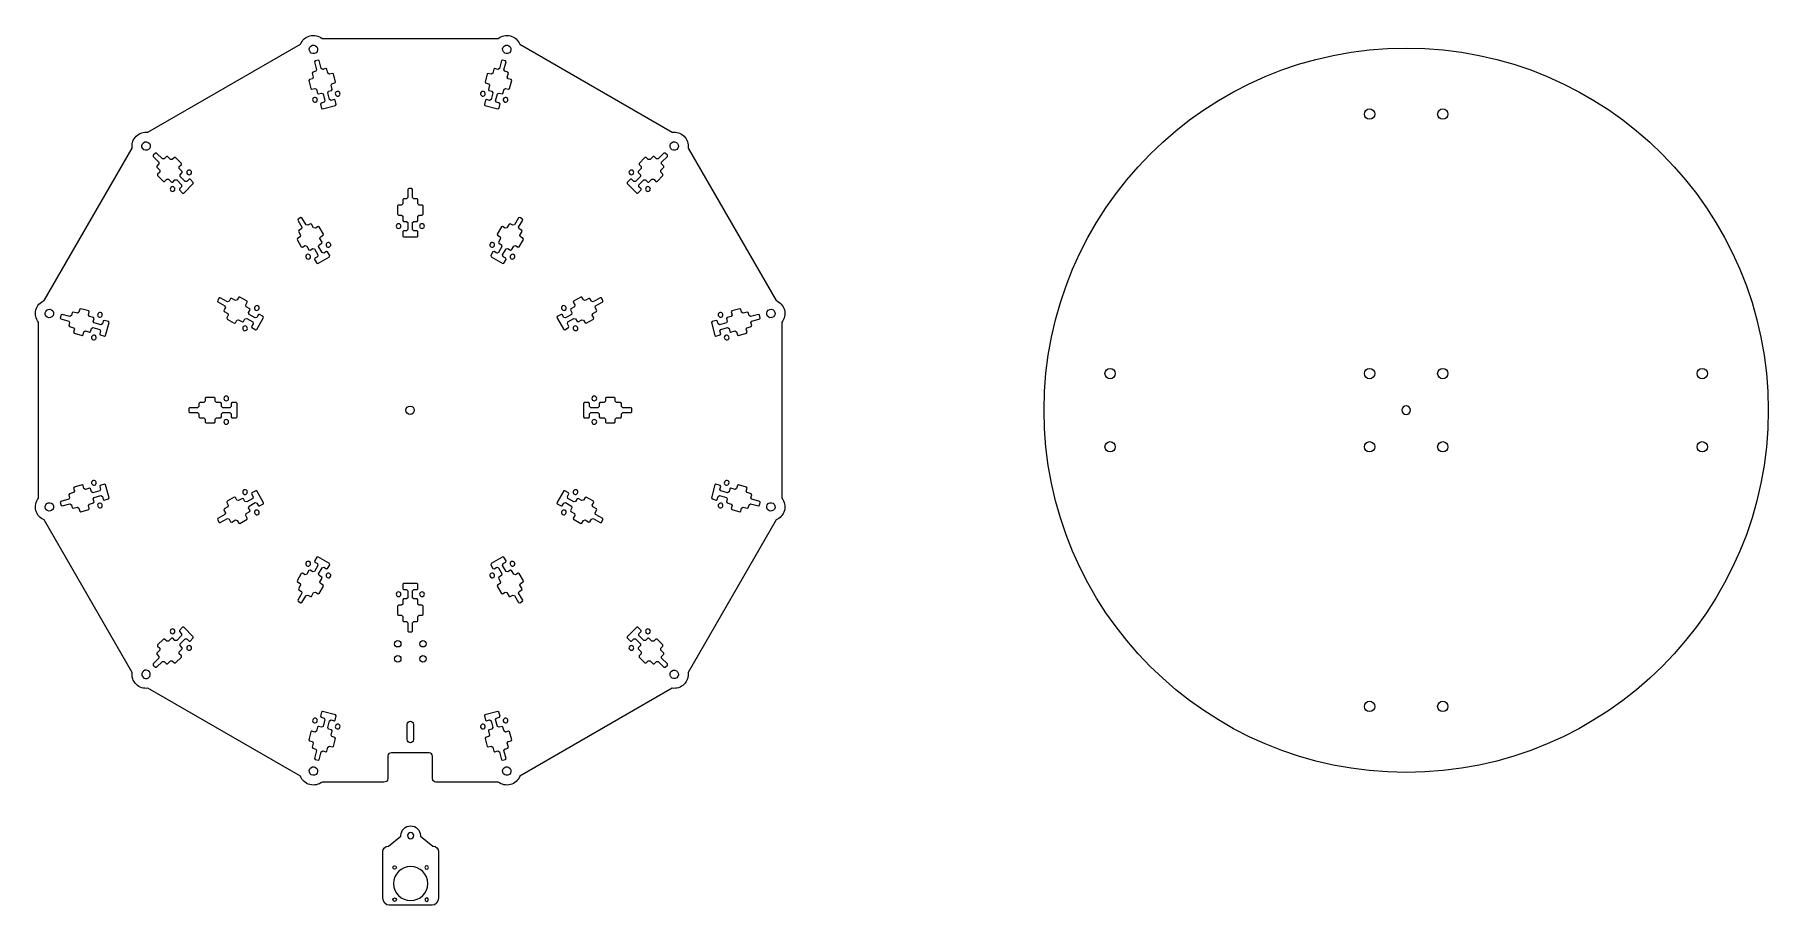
# Model space of a CAD drawing. Header units: inches. Extents: x 45.7 to 111.7, y -58.2 to -25.1.
import ezdxf

# ---------------------------------------------------------------- set-up
doc = ezdxf.new("R2010")
doc.units = ezdxf.units.IN
doc.header["$MEASUREMENT"] = 0
doc.layers.add('photopizza_v7_700mm', color=7, linetype='Continuous', lineweight=0)

msp = doc.modelspace()

# ---------------------------------------------------------------- linework, layer by layer
at = {"layer": 'photopizza_v7_700mm', "color": 1, "lineweight": 9, "true_color": 0xff0000}
for points, knots in [([(56.678, -53.517), (56.678, -53.517), (59.029, -53.517), (59.029, -53.517), (59.029, -53.517), (59.029, -53.517), (59.029, -53.517), (59.1, -53.516), (59.18, -53.494), (59.181, -53.362), (59.181, -53.362), (59.181, -52.526), (59.181, -52.526), (59.181, -52.442), (59.246, -52.408), (59.321, -52.408), (59.321, -52.408), (60.756, -52.408), (60.756, -52.408), (60.821, -52.408), (60.874, -52.461), (60.874, -52.526), (60.874, -52.526), (60.874, -53.362), (60.874, -53.362), (60.875, -53.536), (61.027, -53.514), (61.028, -53.517), (61.028, -53.517), (63.379, -53.517), (63.379, -53.517), (63.506, -53.616), (63.677, -53.657), (63.844, -53.612), (64.012, -53.567), (64.14, -53.446), (64.2, -53.297), (64.2, -53.297), (70.003, -49.946), (70.003, -49.946), (70.163, -49.969), (70.331, -49.918), (70.454, -49.796), (70.577, -49.673), (70.627, -49.505), (70.604, -49.345), (70.604, -49.345), (73.955, -43.542), (73.955, -43.542), (74.105, -43.481), (74.225, -43.354), (74.27, -43.186), (74.315, -43.018), (74.274, -42.848), (74.175, -42.721), (74.175, -42.721), (74.175, -36.019), (74.175, -36.019), (74.274, -35.892), (74.315, -35.722), (74.27, -35.554), (74.225, -35.386), (74.105, -35.259), (73.955, -35.199), (73.955, -35.199), (70.604, -29.395), (70.604, -29.395), (70.627, -29.235), (70.577, -29.067), (70.454, -28.944), (70.331, -28.822), (70.163, -28.772), (70.004, -28.794), (70.004, -28.794), (64.2, -25.443), (64.2, -25.443), (64.139, -25.294), (64.012, -25.173), (63.844, -25.128), (63.677, -25.084), (63.506, -25.124), (63.379, -25.223), (63.379, -25.223), (56.677, -25.223), (56.677, -25.223), (56.55, -25.124), (56.38, -25.084), (56.212, -25.128), (56.045, -25.173), (55.917, -25.294), (55.857, -25.443), (55.857, -25.443), (50.053, -28.794), (50.053, -28.794), (49.893, -28.772), (49.726, -28.822), (49.603, -28.945), (49.48, -29.067), (49.43, -29.235), (49.452, -29.395), (49.452, -29.395), (46.102, -35.199), (46.102, -35.199), (45.952, -35.259), (45.832, -35.386), (45.787, -35.554), (45.742, -35.722), (45.782, -35.892), (45.882, -36.019), (45.882, -36.019), (45.882, -42.721), (45.882, -42.721), (45.782, -42.848), (45.742, -43.018), (45.787, -43.186), (45.832, -43.354), (45.952, -43.481), (46.102, -43.542), (46.102, -43.542), (49.452, -49.345), (49.452, -49.345), (49.43, -49.505), (49.48, -49.673), (49.603, -49.796), (49.726, -49.919), (49.894, -49.969), (50.053, -49.946), (50.053, -49.946), (55.857, -53.297), (55.857, -53.297), (55.917, -53.446), (56.044, -53.567), (56.212, -53.612), (56.38, -53.657), (56.551, -53.616), (56.678, -53.517), (56.678, -53.517), (56.678, -53.517), (56.678, -53.517)], [0, 0, 0, 0, 1, 1, 1, 2, 2, 2, 3, 3, 3, 4, 4, 4, 5, 5, 5, 6, 6, 6, 7, 7, 7, 8, 8, 8, 9, 9, 9, 10, 10, 10, 11, 11, 11, 12, 12, 12, 13, 13, 13, 14, 14, 14, 15, 15, 15, 16, 16, 16, 17, 17, 17, 18, 18, 18, 19, 19, 19, 20, 20, 20, 21, 21, 21, 22, 22, 22, 23, 23, 23, 24, 24, 24, 25, 25, 25, 26, 26, 26, 27, 27, 27, 28, 28, 28, 29, 29, 29, 30, 30, 30, 31, 31, 31, 32, 32, 32, 33, 33, 33, 34, 34, 34, 35, 35, 35, 36, 36, 36, 37, 37, 37, 38, 38, 38, 39, 39, 39, 40, 40, 40, 41, 41, 41, 42, 42, 42, 43, 43, 43, 44, 44, 44, 45, 45, 45, 46, 46, 46, 46]), ([(56.308, -25.486), (56.222, -25.509), (56.171, -25.598), (56.194, -25.683), (56.217, -25.769), (56.306, -25.821), (56.392, -25.798), (56.477, -25.775), (56.529, -25.686), (56.506, -25.6), (56.483, -25.514), (56.394, -25.463), (56.308, -25.486)], [0, 0, 0, 0, 1, 1, 1, 2, 2, 2, 3, 3, 3, 4, 4, 4, 4]), ([(63.665, -25.486), (63.579, -25.509), (63.528, -25.598), (63.551, -25.683), (63.574, -25.769), (63.663, -25.821), (63.749, -25.798), (63.834, -25.775), (63.886, -25.686), (63.863, -25.6), (63.84, -25.514), (63.751, -25.463), (63.665, -25.486)], [0, 0, 0, 0, 1, 1, 1, 2, 2, 2, 3, 3, 3, 4, 4, 4, 4]), ([(97.932, -25.591), (90.322, -25.591), (84.153, -31.76), (84.153, -39.37), (84.153, -46.98), (90.322, -53.15), (97.932, -53.15), (105.543, -53.15), (111.712, -46.98), (111.712, -39.37), (111.712, -31.76), (105.543, -25.591), (97.932, -25.591)], [0, 0, 0, 0, 1, 1, 1, 2, 2, 2, 3, 3, 3, 4, 4, 4, 4]), ([(56.752, -27.656), (56.752, -27.656), (56.786, -27.596), (56.786, -27.596), (56.786, -27.596), (56.718, -27.34), (56.718, -27.34), (56.718, -27.34), (56.658, -27.306), (56.658, -27.306), (56.658, -27.306), (56.544, -27.336), (56.544, -27.336), (56.544, -27.336), (56.507, -27.315), (56.507, -27.315), (56.507, -27.315), (56.465, -27.159), (56.465, -27.159), (56.465, -27.159), (56.406, -27.125), (56.406, -27.125), (56.406, -27.125), (56.292, -27.155), (56.292, -27.155), (56.292, -27.155), (56.255, -27.134), (56.255, -27.134), (56.255, -27.134), (56.173, -26.827), (56.173, -26.827), (56.173, -26.827), (56.194, -26.79), (56.194, -26.79), (56.194, -26.79), (56.308, -26.76), (56.308, -26.76), (56.308, -26.76), (56.343, -26.7), (56.343, -26.7), (56.343, -26.7), (56.301, -26.544), (56.301, -26.544), (56.301, -26.544), (56.322, -26.507), (56.322, -26.507), (56.322, -26.507), (56.436, -26.477), (56.436, -26.477), (56.436, -26.477), (56.471, -26.417), (56.471, -26.417), (56.471, -26.417), (56.39, -26.117), (56.39, -26.117), (56.39, -26.117), (56.411, -26.08), (56.411, -26.08), (56.411, -26.08), (56.528, -26.049), (56.528, -26.049), (56.528, -26.049), (56.565, -26.07), (56.565, -26.07), (56.565, -26.07), (56.645, -26.37), (56.645, -26.37), (56.645, -26.37), (56.705, -26.405), (56.705, -26.405), (56.705, -26.405), (56.819, -26.374), (56.819, -26.374), (56.819, -26.374), (56.856, -26.395), (56.856, -26.395), (56.856, -26.395), (56.898, -26.551), (56.898, -26.551), (56.898, -26.551), (56.957, -26.586), (56.957, -26.586), (56.957, -26.586), (57.072, -26.555), (57.072, -26.555), (57.072, -26.555), (57.108, -26.576), (57.108, -26.576), (57.108, -26.576), (57.191, -26.884), (57.191, -26.884), (57.191, -26.884), (57.169, -26.92), (57.169, -26.92), (57.169, -26.92), (57.055, -26.951), (57.055, -26.951), (57.055, -26.951), (57.021, -27.01), (57.021, -27.01), (57.021, -27.01), (57.063, -27.167), (57.063, -27.167), (57.063, -27.167), (57.041, -27.203), (57.041, -27.203), (57.041, -27.203), (56.927, -27.234), (56.927, -27.234), (56.927, -27.234), (56.893, -27.293), (56.893, -27.293), (56.893, -27.293), (56.961, -27.549), (56.961, -27.549), (56.961, -27.549), (57.021, -27.584), (57.021, -27.584), (57.021, -27.584), (57.135, -27.553), (57.135, -27.553), (57.135, -27.553), (57.172, -27.574), (57.172, -27.574), (57.172, -27.574), (57.215, -27.737), (57.215, -27.737), (57.215, -27.737), (57.194, -27.774), (57.194, -27.774), (57.194, -27.774), (56.697, -27.907), (56.697, -27.907), (56.697, -27.907), (56.66, -27.886), (56.66, -27.886), (56.66, -27.886), (56.617, -27.723), (56.617, -27.723), (56.617, -27.723), (56.638, -27.686), (56.638, -27.686), (56.638, -27.686), (56.752, -27.656), (56.752, -27.656), (56.752, -27.656), (56.752, -27.656), (56.752, -27.656)], [0, 0, 0, 0, 1, 1, 1, 2, 2, 2, 3, 3, 3, 4, 4, 4, 5, 5, 5, 6, 6, 6, 7, 7, 7, 8, 8, 8, 9, 9, 9, 10, 10, 10, 11, 11, 11, 12, 12, 12, 13, 13, 13, 14, 14, 14, 15, 15, 15, 16, 16, 16, 17, 17, 17, 18, 18, 18, 19, 19, 19, 20, 20, 20, 21, 21, 21, 22, 22, 22, 23, 23, 23, 24, 24, 24, 25, 25, 25, 26, 26, 26, 27, 27, 27, 28, 28, 28, 29, 29, 29, 30, 30, 30, 31, 31, 31, 32, 32, 32, 33, 33, 33, 34, 34, 34, 35, 35, 35, 36, 36, 36, 37, 37, 37, 38, 38, 38, 39, 39, 39, 40, 40, 40, 41, 41, 41, 42, 42, 42, 43, 43, 43, 44, 44, 44, 45, 45, 45, 46, 46, 46, 47, 47, 47, 48, 48, 48, 49, 49, 49, 49]), ([(63.048, -27.584), (63.048, -27.584), (63.108, -27.549), (63.108, -27.549), (63.108, -27.549), (63.176, -27.293), (63.176, -27.293), (63.176, -27.293), (63.142, -27.234), (63.142, -27.234), (63.142, -27.234), (63.028, -27.203), (63.028, -27.203), (63.028, -27.203), (63.006, -27.167), (63.006, -27.167), (63.006, -27.167), (63.048, -27.01), (63.048, -27.01), (63.048, -27.01), (63.014, -26.951), (63.014, -26.951), (63.014, -26.951), (62.9, -26.92), (62.9, -26.92), (62.9, -26.92), (62.878, -26.884), (62.878, -26.884), (62.878, -26.884), (62.961, -26.576), (62.961, -26.576), (62.961, -26.576), (62.997, -26.555), (62.997, -26.555), (62.997, -26.555), (63.112, -26.586), (63.112, -26.586), (63.112, -26.586), (63.171, -26.551), (63.171, -26.551), (63.171, -26.551), (63.213, -26.395), (63.213, -26.395), (63.213, -26.395), (63.25, -26.374), (63.25, -26.374), (63.25, -26.374), (63.364, -26.405), (63.364, -26.405), (63.364, -26.405), (63.424, -26.37), (63.424, -26.37), (63.424, -26.37), (63.504, -26.07), (63.504, -26.07), (63.504, -26.07), (63.541, -26.049), (63.541, -26.049), (63.541, -26.049), (63.658, -26.08), (63.658, -26.08), (63.658, -26.08), (63.679, -26.117), (63.679, -26.117), (63.679, -26.117), (63.599, -26.417), (63.599, -26.417), (63.599, -26.417), (63.633, -26.477), (63.633, -26.477), (63.633, -26.477), (63.747, -26.507), (63.747, -26.507), (63.747, -26.507), (63.768, -26.544), (63.768, -26.544), (63.768, -26.544), (63.727, -26.7), (63.727, -26.7), (63.727, -26.7), (63.761, -26.76), (63.761, -26.76), (63.761, -26.76), (63.875, -26.79), (63.875, -26.79), (63.875, -26.79), (63.896, -26.827), (63.896, -26.827), (63.896, -26.827), (63.814, -27.134), (63.814, -27.134), (63.814, -27.134), (63.777, -27.155), (63.777, -27.155), (63.777, -27.155), (63.663, -27.125), (63.663, -27.125), (63.663, -27.125), (63.604, -27.159), (63.604, -27.159), (63.604, -27.159), (63.562, -27.315), (63.562, -27.315), (63.562, -27.315), (63.525, -27.336), (63.525, -27.336), (63.525, -27.336), (63.411, -27.306), (63.411, -27.306), (63.411, -27.306), (63.351, -27.34), (63.351, -27.34), (63.351, -27.34), (63.283, -27.596), (63.283, -27.596), (63.283, -27.596), (63.317, -27.656), (63.317, -27.656), (63.317, -27.656), (63.431, -27.686), (63.431, -27.686), (63.431, -27.686), (63.452, -27.723), (63.452, -27.723), (63.452, -27.723), (63.409, -27.886), (63.409, -27.886), (63.409, -27.886), (63.372, -27.907), (63.372, -27.907), (63.372, -27.907), (62.875, -27.774), (62.875, -27.774), (62.875, -27.774), (62.854, -27.737), (62.854, -27.737), (62.854, -27.737), (62.897, -27.574), (62.897, -27.574), (62.897, -27.574), (62.934, -27.553), (62.934, -27.553), (62.934, -27.553), (63.048, -27.584), (63.048, -27.584), (63.048, -27.584), (63.048, -27.584), (63.048, -27.584)], [0, 0, 0, 0, 1, 1, 1, 2, 2, 2, 3, 3, 3, 4, 4, 4, 5, 5, 5, 6, 6, 6, 7, 7, 7, 8, 8, 8, 9, 9, 9, 10, 10, 10, 11, 11, 11, 12, 12, 12, 13, 13, 13, 14, 14, 14, 15, 15, 15, 16, 16, 16, 17, 17, 17, 18, 18, 18, 19, 19, 19, 20, 20, 20, 21, 21, 21, 22, 22, 22, 23, 23, 23, 24, 24, 24, 25, 25, 25, 26, 26, 26, 27, 27, 27, 28, 28, 28, 29, 29, 29, 30, 30, 30, 31, 31, 31, 32, 32, 32, 33, 33, 33, 34, 34, 34, 35, 35, 35, 36, 36, 36, 37, 37, 37, 38, 38, 38, 39, 39, 39, 40, 40, 40, 41, 41, 41, 42, 42, 42, 43, 43, 43, 44, 44, 44, 45, 45, 45, 46, 46, 46, 47, 47, 47, 48, 48, 48, 49, 49, 49, 49]), ([(56.432, -27.648), (56.383, -27.661), (56.334, -27.632), (56.321, -27.584), (56.308, -27.535), (56.336, -27.486), (56.385, -27.473), (56.433, -27.46), (56.483, -27.489), (56.496, -27.537), (56.509, -27.585), (56.48, -27.635), (56.432, -27.648), (56.432, -27.648), (56.432, -27.648), (56.432, -27.648)], [0, 0, 0, 0, 1, 1, 1, 2, 2, 2, 3, 3, 3, 4, 4, 4, 5, 5, 5, 5]), ([(57.294, -27.417), (57.246, -27.43), (57.196, -27.401), (57.183, -27.353), (57.171, -27.304), (57.199, -27.255), (57.248, -27.242), (57.296, -27.229), (57.345, -27.257), (57.358, -27.306), (57.371, -27.354), (57.343, -27.404), (57.294, -27.417), (57.294, -27.417), (57.294, -27.417), (57.294, -27.417)], [0, 0, 0, 0, 1, 1, 1, 2, 2, 2, 3, 3, 3, 4, 4, 4, 5, 5, 5, 5]), ([(62.775, -27.417), (62.726, -27.404), (62.698, -27.354), (62.711, -27.306), (62.724, -27.257), (62.773, -27.229), (62.822, -27.242), (62.87, -27.255), (62.898, -27.304), (62.886, -27.353), (62.873, -27.401), (62.823, -27.43), (62.775, -27.417), (62.775, -27.417), (62.775, -27.417), (62.775, -27.417)], [0, 0, 0, 0, 1, 1, 1, 2, 2, 2, 3, 3, 3, 4, 4, 4, 5, 5, 5, 5]), ([(63.637, -27.648), (63.589, -27.635), (63.56, -27.585), (63.573, -27.537), (63.586, -27.489), (63.636, -27.46), (63.684, -27.473), (63.733, -27.486), (63.761, -27.535), (63.748, -27.584), (63.735, -27.632), (63.686, -27.661), (63.637, -27.648), (63.637, -27.648), (63.637, -27.648), (63.637, -27.648)], [0, 0, 0, 0, 1, 1, 1, 2, 2, 2, 3, 3, 3, 4, 4, 4, 5, 5, 5, 5]), ([(96.54, -28.301), (96.649, -28.301), (96.737, -28.213), (96.737, -28.104), (96.737, -27.995), (96.649, -27.907), (96.54, -27.907), (96.432, -27.907), (96.344, -27.995), (96.344, -28.104), (96.344, -28.213), (96.432, -28.301), (96.54, -28.301)], [0, 0, 0, 0, 1, 1, 1, 2, 2, 2, 3, 3, 3, 4, 4, 4, 4]), ([(99.324, -28.301), (99.433, -28.301), (99.521, -28.213), (99.521, -28.104), (99.521, -27.995), (99.433, -27.907), (99.324, -27.907), (99.216, -27.907), (99.127, -27.995), (99.127, -28.104), (99.127, -28.213), (99.216, -28.301), (99.324, -28.301)], [0, 0, 0, 0, 1, 1, 1, 2, 2, 2, 3, 3, 3, 4, 4, 4, 4]), ([(49.937, -29.164), (49.851, -29.187), (49.8, -29.276), (49.823, -29.362), (49.846, -29.448), (49.935, -29.499), (50.02, -29.476), (50.106, -29.453), (50.157, -29.364), (50.134, -29.278), (50.111, -29.193), (50.022, -29.141), (49.937, -29.164)], [0, 0, 0, 0, 1, 1, 1, 2, 2, 2, 3, 3, 3, 4, 4, 4, 4]), ([(51.335, -30.866), (51.335, -30.866), (51.335, -30.798), (51.335, -30.798), (51.335, -30.798), (51.148, -30.61), (51.148, -30.61), (51.148, -30.61), (51.079, -30.61), (51.079, -30.61), (51.079, -30.61), (50.996, -30.694), (50.996, -30.694), (50.996, -30.694), (50.953, -30.694), (50.953, -30.694), (50.953, -30.694), (50.839, -30.579), (50.839, -30.579), (50.839, -30.579), (50.77, -30.58), (50.77, -30.58), (50.77, -30.58), (50.687, -30.663), (50.687, -30.663), (50.687, -30.663), (50.644, -30.663), (50.644, -30.663), (50.644, -30.663), (50.419, -30.438), (50.419, -30.438), (50.419, -30.438), (50.419, -30.396), (50.419, -30.396), (50.419, -30.396), (50.503, -30.312), (50.503, -30.312), (50.503, -30.312), (50.503, -30.243), (50.503, -30.243), (50.503, -30.243), (50.389, -30.129), (50.389, -30.129), (50.389, -30.129), (50.389, -30.087), (50.389, -30.087), (50.389, -30.087), (50.472, -30.003), (50.472, -30.003), (50.472, -30.003), (50.472, -29.934), (50.472, -29.934), (50.472, -29.934), (50.252, -29.714), (50.252, -29.714), (50.252, -29.714), (50.252, -29.672), (50.252, -29.672), (50.252, -29.672), (50.338, -29.586), (50.338, -29.586), (50.338, -29.586), (50.38, -29.586), (50.38, -29.586), (50.38, -29.586), (50.6, -29.806), (50.6, -29.806), (50.6, -29.806), (50.669, -29.806), (50.669, -29.806), (50.669, -29.806), (50.753, -29.723), (50.753, -29.723), (50.753, -29.723), (50.795, -29.723), (50.795, -29.723), (50.795, -29.723), (50.909, -29.837), (50.909, -29.837), (50.909, -29.837), (50.978, -29.837), (50.978, -29.837), (50.978, -29.837), (51.062, -29.753), (51.062, -29.753), (51.062, -29.753), (51.104, -29.753), (51.104, -29.753), (51.104, -29.753), (51.329, -29.978), (51.329, -29.978), (51.329, -29.978), (51.329, -30.02), (51.329, -30.02), (51.329, -30.02), (51.246, -30.104), (51.246, -30.104), (51.246, -30.104), (51.245, -30.173), (51.245, -30.173), (51.245, -30.173), (51.36, -30.287), (51.36, -30.287), (51.36, -30.287), (51.36, -30.329), (51.36, -30.329), (51.36, -30.329), (51.276, -30.413), (51.276, -30.413), (51.276, -30.413), (51.276, -30.482), (51.276, -30.482), (51.276, -30.482), (51.463, -30.669), (51.463, -30.669), (51.463, -30.669), (51.532, -30.669), (51.532, -30.669), (51.532, -30.669), (51.616, -30.586), (51.616, -30.586), (51.616, -30.586), (51.658, -30.586), (51.658, -30.586), (51.658, -30.586), (51.777, -30.705), (51.777, -30.705), (51.777, -30.705), (51.777, -30.747), (51.777, -30.747), (51.777, -30.747), (51.413, -31.111), (51.413, -31.111), (51.413, -31.111), (51.371, -31.111), (51.371, -31.111), (51.371, -31.111), (51.252, -30.992), (51.252, -30.992), (51.252, -30.992), (51.252, -30.95), (51.252, -30.95), (51.252, -30.95), (51.335, -30.866), (51.335, -30.866), (51.335, -30.866), (51.335, -30.866), (51.335, -30.866)], [0, 0, 0, 0, 1, 1, 1, 2, 2, 2, 3, 3, 3, 4, 4, 4, 5, 5, 5, 6, 6, 6, 7, 7, 7, 8, 8, 8, 9, 9, 9, 10, 10, 10, 11, 11, 11, 12, 12, 12, 13, 13, 13, 14, 14, 14, 15, 15, 15, 16, 16, 16, 17, 17, 17, 18, 18, 18, 19, 19, 19, 20, 20, 20, 21, 21, 21, 22, 22, 22, 23, 23, 23, 24, 24, 24, 25, 25, 25, 26, 26, 26, 27, 27, 27, 28, 28, 28, 29, 29, 29, 30, 30, 30, 31, 31, 31, 32, 32, 32, 33, 33, 33, 34, 34, 34, 35, 35, 35, 36, 36, 36, 37, 37, 37, 38, 38, 38, 39, 39, 39, 40, 40, 40, 41, 41, 41, 42, 42, 42, 43, 43, 43, 44, 44, 44, 45, 45, 45, 46, 46, 46, 47, 47, 47, 48, 48, 48, 49, 49, 49, 49]), ([(68.537, -30.669), (68.537, -30.669), (68.605, -30.669), (68.605, -30.669), (68.605, -30.669), (68.793, -30.482), (68.793, -30.482), (68.793, -30.482), (68.793, -30.413), (68.793, -30.413), (68.793, -30.413), (68.709, -30.33), (68.709, -30.33), (68.709, -30.33), (68.709, -30.287), (68.709, -30.287), (68.709, -30.287), (68.824, -30.173), (68.824, -30.173), (68.824, -30.173), (68.823, -30.104), (68.823, -30.104), (68.823, -30.104), (68.74, -30.021), (68.74, -30.021), (68.74, -30.021), (68.74, -29.978), (68.74, -29.978), (68.74, -29.978), (68.965, -29.753), (68.965, -29.753), (68.965, -29.753), (69.007, -29.753), (69.007, -29.753), (69.007, -29.753), (69.091, -29.837), (69.091, -29.837), (69.091, -29.837), (69.16, -29.837), (69.16, -29.837), (69.16, -29.837), (69.274, -29.723), (69.274, -29.723), (69.274, -29.723), (69.316, -29.723), (69.316, -29.723), (69.316, -29.723), (69.4, -29.806), (69.4, -29.806), (69.4, -29.806), (69.469, -29.806), (69.469, -29.806), (69.469, -29.806), (69.689, -29.586), (69.689, -29.586), (69.689, -29.586), (69.731, -29.586), (69.731, -29.586), (69.731, -29.586), (69.817, -29.672), (69.817, -29.672), (69.817, -29.672), (69.817, -29.714), (69.817, -29.714), (69.817, -29.714), (69.597, -29.934), (69.597, -29.934), (69.597, -29.934), (69.597, -30.003), (69.597, -30.003), (69.597, -30.003), (69.68, -30.087), (69.68, -30.087), (69.68, -30.087), (69.68, -30.129), (69.68, -30.129), (69.68, -30.129), (69.566, -30.243), (69.566, -30.243), (69.566, -30.243), (69.566, -30.312), (69.566, -30.312), (69.566, -30.312), (69.65, -30.396), (69.65, -30.396), (69.65, -30.396), (69.65, -30.438), (69.65, -30.438), (69.65, -30.438), (69.425, -30.663), (69.425, -30.663), (69.425, -30.663), (69.383, -30.663), (69.383, -30.663), (69.383, -30.663), (69.299, -30.58), (69.299, -30.58), (69.299, -30.58), (69.23, -30.579), (69.23, -30.579), (69.23, -30.579), (69.116, -30.694), (69.116, -30.694), (69.116, -30.694), (69.074, -30.694), (69.074, -30.694), (69.074, -30.694), (68.99, -30.61), (68.99, -30.61), (68.99, -30.61), (68.921, -30.61), (68.921, -30.61), (68.921, -30.61), (68.734, -30.797), (68.734, -30.797), (68.734, -30.797), (68.734, -30.866), (68.734, -30.866), (68.734, -30.866), (68.817, -30.95), (68.817, -30.95), (68.817, -30.95), (68.817, -30.992), (68.817, -30.992), (68.817, -30.992), (68.698, -31.111), (68.698, -31.111), (68.698, -31.111), (68.656, -31.111), (68.656, -31.111), (68.656, -31.111), (68.292, -30.747), (68.292, -30.747), (68.292, -30.747), (68.292, -30.705), (68.292, -30.705), (68.292, -30.705), (68.411, -30.586), (68.411, -30.586), (68.411, -30.586), (68.453, -30.586), (68.453, -30.586), (68.453, -30.586), (68.537, -30.669), (68.537, -30.669), (68.537, -30.669), (68.537, -30.669), (68.537, -30.669)], [0, 0, 0, 0, 1, 1, 1, 2, 2, 2, 3, 3, 3, 4, 4, 4, 5, 5, 5, 6, 6, 6, 7, 7, 7, 8, 8, 8, 9, 9, 9, 10, 10, 10, 11, 11, 11, 12, 12, 12, 13, 13, 13, 14, 14, 14, 15, 15, 15, 16, 16, 16, 17, 17, 17, 18, 18, 18, 19, 19, 19, 20, 20, 20, 21, 21, 21, 22, 22, 22, 23, 23, 23, 24, 24, 24, 25, 25, 25, 26, 26, 26, 27, 27, 27, 28, 28, 28, 29, 29, 29, 30, 30, 30, 31, 31, 31, 32, 32, 32, 33, 33, 33, 34, 34, 34, 35, 35, 35, 36, 36, 36, 37, 37, 37, 38, 38, 38, 39, 39, 39, 40, 40, 40, 41, 41, 41, 42, 42, 42, 43, 43, 43, 44, 44, 44, 45, 45, 45, 46, 46, 46, 47, 47, 47, 48, 48, 48, 49, 49, 49, 49]), ([(70.036, -29.164), (69.951, -29.187), (69.899, -29.276), (69.922, -29.362), (69.945, -29.448), (70.034, -29.499), (70.12, -29.476), (70.206, -29.453), (70.257, -29.364), (70.234, -29.278), (70.211, -29.193), (70.122, -29.141), (70.036, -29.164)], [0, 0, 0, 0, 1, 1, 1, 2, 2, 2, 3, 3, 3, 4, 4, 4, 4]), ([(51.686, -30.388), (51.65, -30.423), (51.593, -30.423), (51.557, -30.388), (51.522, -30.353), (51.522, -30.295), (51.557, -30.26), (51.593, -30.224), (51.65, -30.224), (51.686, -30.26), (51.721, -30.295), (51.721, -30.353), (51.686, -30.388), (51.686, -30.388), (51.686, -30.388), (51.686, -30.388)], [0, 0, 0, 0, 1, 1, 1, 2, 2, 2, 3, 3, 3, 4, 4, 4, 5, 5, 5, 5]), ([(68.384, -30.388), (68.348, -30.353), (68.348, -30.295), (68.383, -30.26), (68.419, -30.225), (68.476, -30.225), (68.512, -30.26), (68.547, -30.295), (68.547, -30.353), (68.512, -30.388), (68.476, -30.423), (68.419, -30.423), (68.384, -30.388), (68.384, -30.388), (68.384, -30.388), (68.384, -30.388)], [0, 0, 0, 0, 1, 1, 1, 2, 2, 2, 3, 3, 3, 4, 4, 4, 5, 5, 5, 5]), ([(51.054, -31.019), (51.019, -31.055), (50.961, -31.055), (50.926, -31.02), (50.89, -30.984), (50.89, -30.927), (50.926, -30.891), (50.961, -30.856), (51.019, -30.856), (51.054, -30.891), (51.089, -30.927), (51.089, -30.984), (51.054, -31.019), (51.054, -31.019), (51.054, -31.019), (51.054, -31.019)], [0, 0, 0, 0, 1, 1, 1, 2, 2, 2, 3, 3, 3, 4, 4, 4, 5, 5, 5, 5]), ([(59.895, -32.547), (59.895, -32.547), (59.944, -32.499), (59.944, -32.499), (59.944, -32.499), (59.944, -32.233), (59.944, -32.233), (59.944, -32.233), (59.895, -32.185), (59.895, -32.185), (59.895, -32.185), (59.777, -32.185), (59.777, -32.185), (59.777, -32.185), (59.747, -32.155), (59.747, -32.155), (59.747, -32.155), (59.747, -31.993), (59.747, -31.993), (59.747, -31.993), (59.698, -31.945), (59.698, -31.945), (59.698, -31.945), (59.58, -31.945), (59.58, -31.945), (59.58, -31.945), (59.55, -31.915), (59.55, -31.915), (59.55, -31.915), (59.55, -31.597), (59.55, -31.597), (59.55, -31.597), (59.58, -31.567), (59.58, -31.567), (59.58, -31.567), (59.698, -31.567), (59.698, -31.567), (59.698, -31.567), (59.747, -31.518), (59.747, -31.518), (59.747, -31.518), (59.747, -31.357), (59.747, -31.357), (59.747, -31.357), (59.777, -31.327), (59.777, -31.327), (59.777, -31.327), (59.895, -31.327), (59.895, -31.327), (59.895, -31.327), (59.944, -31.278), (59.944, -31.278), (59.944, -31.278), (59.944, -30.967), (59.944, -30.967), (59.944, -30.967), (59.974, -30.937), (59.974, -30.937), (59.974, -30.937), (60.095, -30.937), (60.095, -30.937), (60.095, -30.937), (60.125, -30.967), (60.125, -30.967), (60.125, -30.967), (60.125, -31.278), (60.125, -31.278), (60.125, -31.278), (60.174, -31.327), (60.174, -31.327), (60.174, -31.327), (60.292, -31.327), (60.292, -31.327), (60.292, -31.327), (60.322, -31.357), (60.322, -31.357), (60.322, -31.357), (60.322, -31.518), (60.322, -31.518), (60.322, -31.518), (60.371, -31.567), (60.371, -31.567), (60.371, -31.567), (60.489, -31.567), (60.489, -31.567), (60.489, -31.567), (60.519, -31.597), (60.519, -31.597), (60.519, -31.597), (60.519, -31.915), (60.519, -31.915), (60.519, -31.915), (60.489, -31.945), (60.489, -31.945), (60.489, -31.945), (60.371, -31.945), (60.371, -31.945), (60.371, -31.945), (60.322, -31.993), (60.322, -31.993), (60.322, -31.993), (60.322, -32.155), (60.322, -32.155), (60.322, -32.155), (60.292, -32.185), (60.292, -32.185), (60.292, -32.185), (60.174, -32.185), (60.174, -32.185), (60.174, -32.185), (60.125, -32.233), (60.125, -32.233), (60.125, -32.233), (60.125, -32.499), (60.125, -32.499), (60.125, -32.499), (60.174, -32.547), (60.174, -32.547), (60.174, -32.547), (60.292, -32.547), (60.292, -32.547), (60.292, -32.547), (60.322, -32.577), (60.322, -32.577), (60.322, -32.577), (60.322, -32.746), (60.322, -32.746), (60.322, -32.746), (60.292, -32.775), (60.292, -32.775), (60.292, -32.775), (59.777, -32.775), (59.777, -32.775), (59.777, -32.775), (59.747, -32.746), (59.747, -32.746), (59.747, -32.746), (59.747, -32.577), (59.747, -32.577), (59.747, -32.577), (59.777, -32.547), (59.777, -32.547), (59.777, -32.547), (59.895, -32.547), (59.895, -32.547), (59.895, -32.547), (59.895, -32.547), (59.895, -32.547)], [0, 0, 0, 0, 1, 1, 1, 2, 2, 2, 3, 3, 3, 4, 4, 4, 5, 5, 5, 6, 6, 6, 7, 7, 7, 8, 8, 8, 9, 9, 9, 10, 10, 10, 11, 11, 11, 12, 12, 12, 13, 13, 13, 14, 14, 14, 15, 15, 15, 16, 16, 16, 17, 17, 17, 18, 18, 18, 19, 19, 19, 20, 20, 20, 21, 21, 21, 22, 22, 22, 23, 23, 23, 24, 24, 24, 25, 25, 25, 26, 26, 26, 27, 27, 27, 28, 28, 28, 29, 29, 29, 30, 30, 30, 31, 31, 31, 32, 32, 32, 33, 33, 33, 34, 34, 34, 35, 35, 35, 36, 36, 36, 37, 37, 37, 38, 38, 38, 39, 39, 39, 40, 40, 40, 41, 41, 41, 42, 42, 42, 43, 43, 43, 44, 44, 44, 45, 45, 45, 46, 46, 46, 47, 47, 47, 48, 48, 48, 49, 49, 49, 49]), ([(69.015, -31.02), (68.98, -30.984), (68.98, -30.927), (69.015, -30.891), (69.05, -30.856), (69.108, -30.856), (69.143, -30.891), (69.179, -30.927), (69.179, -30.984), (69.143, -31.02), (69.108, -31.055), (69.05, -31.055), (69.015, -31.02), (69.015, -31.02), (69.015, -31.02), (69.015, -31.02)], [0, 0, 0, 0, 1, 1, 1, 2, 2, 2, 3, 3, 3, 4, 4, 4, 5, 5, 5, 5]), ([(56.503, -33.531), (56.503, -33.531), (56.521, -33.464), (56.521, -33.464), (56.521, -33.464), (56.388, -33.235), (56.388, -33.235), (56.388, -33.235), (56.322, -33.217), (56.322, -33.217), (56.322, -33.217), (56.22, -33.276), (56.22, -33.276), (56.22, -33.276), (56.179, -33.265), (56.179, -33.265), (56.179, -33.265), (56.098, -33.125), (56.098, -33.125), (56.098, -33.125), (56.031, -33.108), (56.031, -33.108), (56.031, -33.108), (55.929, -33.167), (55.929, -33.167), (55.929, -33.167), (55.888, -33.156), (55.888, -33.156), (55.888, -33.156), (55.729, -32.88), (55.729, -32.88), (55.729, -32.88), (55.74, -32.839), (55.74, -32.839), (55.74, -32.839), (55.842, -32.78), (55.842, -32.78), (55.842, -32.78), (55.86, -32.714), (55.86, -32.714), (55.86, -32.714), (55.779, -32.574), (55.779, -32.574), (55.779, -32.574), (55.79, -32.533), (55.79, -32.533), (55.79, -32.533), (55.893, -32.474), (55.893, -32.474), (55.893, -32.474), (55.911, -32.407), (55.911, -32.407), (55.911, -32.407), (55.755, -32.138), (55.755, -32.138), (55.755, -32.138), (55.766, -32.097), (55.766, -32.097), (55.766, -32.097), (55.871, -32.036), (55.871, -32.036), (55.871, -32.036), (55.912, -32.047), (55.912, -32.047), (55.912, -32.047), (56.068, -32.317), (56.068, -32.317), (56.068, -32.317), (56.134, -32.334), (56.134, -32.334), (56.134, -32.334), (56.236, -32.275), (56.236, -32.275), (56.236, -32.275), (56.277, -32.286), (56.277, -32.286), (56.277, -32.286), (56.358, -32.426), (56.358, -32.426), (56.358, -32.426), (56.425, -32.444), (56.425, -32.444), (56.425, -32.444), (56.527, -32.385), (56.527, -32.385), (56.527, -32.385), (56.568, -32.396), (56.568, -32.396), (56.568, -32.396), (56.727, -32.671), (56.727, -32.671), (56.727, -32.671), (56.716, -32.712), (56.716, -32.712), (56.716, -32.712), (56.614, -32.771), (56.614, -32.771), (56.614, -32.771), (56.596, -32.838), (56.596, -32.838), (56.596, -32.838), (56.677, -32.978), (56.677, -32.978), (56.677, -32.978), (56.666, -33.019), (56.666, -33.019), (56.666, -33.019), (56.563, -33.078), (56.563, -33.078), (56.563, -33.078), (56.545, -33.144), (56.545, -33.144), (56.545, -33.144), (56.678, -33.374), (56.678, -33.374), (56.678, -33.374), (56.744, -33.391), (56.744, -33.391), (56.744, -33.391), (56.847, -33.332), (56.847, -33.332), (56.847, -33.332), (56.888, -33.343), (56.888, -33.343), (56.888, -33.343), (56.972, -33.489), (56.972, -33.489), (56.972, -33.489), (56.961, -33.53), (56.961, -33.53), (56.961, -33.53), (56.515, -33.788), (56.515, -33.788), (56.515, -33.788), (56.474, -33.777), (56.474, -33.777), (56.474, -33.777), (56.39, -33.631), (56.39, -33.631), (56.39, -33.631), (56.401, -33.59), (56.401, -33.59), (56.401, -33.59), (56.503, -33.531), (56.503, -33.531), (56.503, -33.531), (56.503, -33.531), (56.503, -33.531)], [0, 0, 0, 0, 1, 1, 1, 2, 2, 2, 3, 3, 3, 4, 4, 4, 5, 5, 5, 6, 6, 6, 7, 7, 7, 8, 8, 8, 9, 9, 9, 10, 10, 10, 11, 11, 11, 12, 12, 12, 13, 13, 13, 14, 14, 14, 15, 15, 15, 16, 16, 16, 17, 17, 17, 18, 18, 18, 19, 19, 19, 20, 20, 20, 21, 21, 21, 22, 22, 22, 23, 23, 23, 24, 24, 24, 25, 25, 25, 26, 26, 26, 27, 27, 27, 28, 28, 28, 29, 29, 29, 30, 30, 30, 31, 31, 31, 32, 32, 32, 33, 33, 33, 34, 34, 34, 35, 35, 35, 36, 36, 36, 37, 37, 37, 38, 38, 38, 39, 39, 39, 40, 40, 40, 41, 41, 41, 42, 42, 42, 43, 43, 43, 44, 44, 44, 45, 45, 45, 46, 46, 46, 47, 47, 47, 48, 48, 48, 49, 49, 49, 49]), ([(59.588, -32.457), (59.538, -32.457), (59.497, -32.416), (59.497, -32.366), (59.497, -32.316), (59.538, -32.275), (59.588, -32.275), (59.638, -32.275), (59.678, -32.316), (59.678, -32.366), (59.678, -32.416), (59.638, -32.457), (59.588, -32.457), (59.588, -32.457), (59.588, -32.457), (59.588, -32.457)], [0, 0, 0, 0, 1, 1, 1, 2, 2, 2, 3, 3, 3, 4, 4, 4, 5, 5, 5, 5]), ([(60.481, -32.457), (60.431, -32.457), (60.39, -32.416), (60.39, -32.366), (60.39, -32.316), (60.431, -32.275), (60.481, -32.275), (60.531, -32.275), (60.572, -32.316), (60.572, -32.366), (60.572, -32.416), (60.531, -32.457), (60.481, -32.457), (60.481, -32.457), (60.481, -32.457), (60.481, -32.457)], [0, 0, 0, 0, 1, 1, 1, 2, 2, 2, 3, 3, 3, 4, 4, 4, 5, 5, 5, 5]), ([(63.324, -33.391), (63.324, -33.391), (63.391, -33.374), (63.391, -33.374), (63.391, -33.374), (63.524, -33.144), (63.524, -33.144), (63.524, -33.144), (63.505, -33.078), (63.505, -33.078), (63.505, -33.078), (63.403, -33.019), (63.403, -33.019), (63.403, -33.019), (63.392, -32.978), (63.392, -32.978), (63.392, -32.978), (63.473, -32.838), (63.473, -32.838), (63.473, -32.838), (63.455, -32.771), (63.455, -32.771), (63.455, -32.771), (63.353, -32.712), (63.353, -32.712), (63.353, -32.712), (63.342, -32.671), (63.342, -32.671), (63.342, -32.671), (63.501, -32.396), (63.501, -32.396), (63.501, -32.396), (63.542, -32.385), (63.542, -32.385), (63.542, -32.385), (63.644, -32.444), (63.644, -32.444), (63.644, -32.444), (63.711, -32.426), (63.711, -32.426), (63.711, -32.426), (63.792, -32.286), (63.792, -32.286), (63.792, -32.286), (63.832, -32.275), (63.832, -32.275), (63.832, -32.275), (63.935, -32.334), (63.935, -32.334), (63.935, -32.334), (64.001, -32.317), (64.001, -32.317), (64.001, -32.317), (64.157, -32.047), (64.157, -32.047), (64.157, -32.047), (64.198, -32.036), (64.198, -32.036), (64.198, -32.036), (64.303, -32.097), (64.303, -32.097), (64.303, -32.097), (64.314, -32.138), (64.314, -32.138), (64.314, -32.138), (64.158, -32.407), (64.158, -32.407), (64.158, -32.407), (64.176, -32.474), (64.176, -32.474), (64.176, -32.474), (64.278, -32.533), (64.278, -32.533), (64.278, -32.533), (64.289, -32.574), (64.289, -32.574), (64.289, -32.574), (64.208, -32.714), (64.208, -32.714), (64.208, -32.714), (64.226, -32.78), (64.226, -32.78), (64.226, -32.78), (64.329, -32.839), (64.329, -32.839), (64.329, -32.839), (64.34, -32.88), (64.34, -32.88), (64.34, -32.88), (64.181, -33.156), (64.181, -33.156), (64.181, -33.156), (64.14, -33.167), (64.14, -33.167), (64.14, -33.167), (64.038, -33.107), (64.038, -33.107), (64.038, -33.107), (63.971, -33.125), (63.971, -33.125), (63.971, -33.125), (63.89, -33.265), (63.89, -33.265), (63.89, -33.265), (63.849, -33.276), (63.849, -33.276), (63.849, -33.276), (63.747, -33.217), (63.747, -33.217), (63.747, -33.217), (63.68, -33.235), (63.68, -33.235), (63.68, -33.235), (63.548, -33.464), (63.548, -33.464), (63.548, -33.464), (63.566, -33.531), (63.566, -33.531), (63.566, -33.531), (63.668, -33.59), (63.668, -33.59), (63.668, -33.59), (63.679, -33.631), (63.679, -33.631), (63.679, -33.631), (63.595, -33.777), (63.595, -33.777), (63.595, -33.777), (63.554, -33.787), (63.554, -33.787), (63.554, -33.787), (63.108, -33.53), (63.108, -33.53), (63.108, -33.53), (63.097, -33.489), (63.097, -33.489), (63.097, -33.489), (63.181, -33.343), (63.181, -33.343), (63.181, -33.343), (63.222, -33.332), (63.222, -33.332), (63.222, -33.332), (63.324, -33.391), (63.324, -33.391), (63.324, -33.391), (63.324, -33.391), (63.324, -33.391)], [0, 0, 0, 0, 1, 1, 1, 2, 2, 2, 3, 3, 3, 4, 4, 4, 5, 5, 5, 6, 6, 6, 7, 7, 7, 8, 8, 8, 9, 9, 9, 10, 10, 10, 11, 11, 11, 12, 12, 12, 13, 13, 13, 14, 14, 14, 15, 15, 15, 16, 16, 16, 17, 17, 17, 18, 18, 18, 19, 19, 19, 20, 20, 20, 21, 21, 21, 22, 22, 22, 23, 23, 23, 24, 24, 24, 25, 25, 25, 26, 26, 26, 27, 27, 27, 28, 28, 28, 29, 29, 29, 30, 30, 30, 31, 31, 31, 32, 32, 32, 33, 33, 33, 34, 34, 34, 35, 35, 35, 36, 36, 36, 37, 37, 37, 38, 38, 38, 39, 39, 39, 40, 40, 40, 41, 41, 41, 42, 42, 42, 43, 43, 43, 44, 44, 44, 45, 45, 45, 46, 46, 46, 47, 47, 47, 48, 48, 48, 49, 49, 49, 49]), ([(56.965, -33.159), (56.922, -33.184), (56.867, -33.17), (56.841, -33.126), (56.816, -33.083), (56.831, -33.028), (56.875, -33.003), (56.918, -32.977), (56.973, -32.992), (56.998, -33.036), (57.023, -33.079), (57.008, -33.134), (56.965, -33.159), (56.965, -33.159), (56.965, -33.159), (56.965, -33.159)], [0, 0, 0, 0, 1, 1, 1, 2, 2, 2, 3, 3, 3, 4, 4, 4, 5, 5, 5, 5]), ([(63.104, -33.159), (63.06, -33.134), (63.045, -33.079), (63.07, -33.036), (63.095, -32.992), (63.151, -32.977), (63.194, -33.002), (63.237, -33.027), (63.252, -33.083), (63.227, -33.126), (63.202, -33.169), (63.147, -33.184), (63.104, -33.159), (63.104, -33.159), (63.104, -33.159), (63.104, -33.159)], [0, 0, 0, 0, 1, 1, 1, 2, 2, 2, 3, 3, 3, 4, 4, 4, 5, 5, 5, 5]), ([(56.192, -33.606), (56.148, -33.631), (56.093, -33.616), (56.068, -33.573), (56.043, -33.53), (56.058, -33.474), (56.101, -33.449), (56.144, -33.424), (56.2, -33.439), (56.225, -33.482), (56.25, -33.526), (56.235, -33.581), (56.192, -33.606), (56.192, -33.606), (56.192, -33.606), (56.192, -33.606)], [0, 0, 0, 0, 1, 1, 1, 2, 2, 2, 3, 3, 3, 4, 4, 4, 5, 5, 5, 5]), ([(63.877, -33.606), (63.834, -33.581), (63.819, -33.525), (63.844, -33.482), (63.869, -33.439), (63.924, -33.424), (63.968, -33.449), (64.011, -33.474), (64.026, -33.529), (64.001, -33.573), (63.976, -33.616), (63.92, -33.631), (63.877, -33.606), (63.877, -33.606), (63.877, -33.606), (63.877, -33.606)], [0, 0, 0, 0, 1, 1, 1, 2, 2, 2, 3, 3, 3, 4, 4, 4, 5, 5, 5, 5]), ([(46.258, -35.536), (46.172, -35.559), (46.121, -35.648), (46.144, -35.733), (46.167, -35.819), (46.256, -35.87), (46.342, -35.847), (46.428, -35.824), (46.479, -35.735), (46.456, -35.65), (46.433, -35.564), (46.344, -35.513), (46.258, -35.536)], [0, 0, 0, 0, 1, 1, 1, 2, 2, 2, 3, 3, 3, 4, 4, 4, 4]), ([(48.25, -36.355), (48.25, -36.355), (48.215, -36.295), (48.215, -36.295), (48.215, -36.295), (47.959, -36.227), (47.959, -36.227), (47.959, -36.227), (47.9, -36.261), (47.9, -36.261), (47.9, -36.261), (47.869, -36.375), (47.869, -36.375), (47.869, -36.375), (47.833, -36.397), (47.833, -36.397), (47.833, -36.397), (47.676, -36.355), (47.676, -36.355), (47.676, -36.355), (47.617, -36.389), (47.617, -36.389), (47.617, -36.389), (47.586, -36.503), (47.586, -36.503), (47.586, -36.503), (47.55, -36.525), (47.55, -36.525), (47.55, -36.525), (47.242, -36.442), (47.242, -36.442), (47.242, -36.442), (47.221, -36.406), (47.221, -36.406), (47.221, -36.406), (47.252, -36.291), (47.252, -36.291), (47.252, -36.291), (47.217, -36.232), (47.217, -36.232), (47.217, -36.232), (47.061, -36.19), (47.061, -36.19), (47.061, -36.19), (47.04, -36.153), (47.04, -36.153), (47.04, -36.153), (47.071, -36.039), (47.071, -36.039), (47.071, -36.039), (47.036, -35.979), (47.036, -35.979), (47.036, -35.979), (46.736, -35.899), (46.736, -35.899), (46.736, -35.899), (46.715, -35.862), (46.715, -35.862), (46.715, -35.862), (46.746, -35.745), (46.746, -35.745), (46.746, -35.745), (46.783, -35.724), (46.783, -35.724), (46.783, -35.724), (47.083, -35.804), (47.083, -35.804), (47.083, -35.804), (47.143, -35.77), (47.143, -35.77), (47.143, -35.77), (47.173, -35.656), (47.173, -35.656), (47.173, -35.656), (47.21, -35.635), (47.21, -35.635), (47.21, -35.635), (47.366, -35.676), (47.366, -35.676), (47.366, -35.676), (47.426, -35.642), (47.426, -35.642), (47.426, -35.642), (47.456, -35.528), (47.456, -35.528), (47.456, -35.528), (47.493, -35.507), (47.493, -35.507), (47.493, -35.507), (47.8, -35.589), (47.8, -35.589), (47.8, -35.589), (47.821, -35.626), (47.821, -35.626), (47.821, -35.626), (47.791, -35.74), (47.791, -35.74), (47.791, -35.74), (47.825, -35.799), (47.825, -35.799), (47.825, -35.799), (47.981, -35.841), (47.981, -35.841), (47.981, -35.841), (48.002, -35.878), (48.002, -35.878), (48.002, -35.878), (47.972, -35.992), (47.972, -35.992), (47.972, -35.992), (48.006, -36.052), (48.006, -36.052), (48.006, -36.052), (48.262, -36.12), (48.262, -36.12), (48.262, -36.12), (48.322, -36.086), (48.322, -36.086), (48.322, -36.086), (48.352, -35.972), (48.352, -35.972), (48.352, -35.972), (48.389, -35.951), (48.389, -35.951), (48.389, -35.951), (48.552, -35.994), (48.552, -35.994), (48.552, -35.994), (48.573, -36.031), (48.573, -36.031), (48.573, -36.031), (48.44, -36.528), (48.44, -36.528), (48.44, -36.528), (48.403, -36.549), (48.403, -36.549), (48.403, -36.549), (48.24, -36.506), (48.24, -36.506), (48.24, -36.506), (48.219, -36.469), (48.219, -36.469), (48.219, -36.469), (48.25, -36.355), (48.25, -36.355), (48.25, -36.355), (48.25, -36.355), (48.25, -36.355)], [0, 0, 0, 0, 1, 1, 1, 2, 2, 2, 3, 3, 3, 4, 4, 4, 5, 5, 5, 6, 6, 6, 7, 7, 7, 8, 8, 8, 9, 9, 9, 10, 10, 10, 11, 11, 11, 12, 12, 12, 13, 13, 13, 14, 14, 14, 15, 15, 15, 16, 16, 16, 17, 17, 17, 18, 18, 18, 19, 19, 19, 20, 20, 20, 21, 21, 21, 22, 22, 22, 23, 23, 23, 24, 24, 24, 25, 25, 25, 26, 26, 26, 27, 27, 27, 28, 28, 28, 29, 29, 29, 30, 30, 30, 31, 31, 31, 32, 32, 32, 33, 33, 33, 34, 34, 34, 35, 35, 35, 36, 36, 36, 37, 37, 37, 38, 38, 38, 39, 39, 39, 40, 40, 40, 41, 41, 41, 42, 42, 42, 43, 43, 43, 44, 44, 44, 45, 45, 45, 46, 46, 46, 47, 47, 47, 48, 48, 48, 49, 49, 49, 49]), ([(54.057, -36.079), (54.057, -36.079), (54.04, -36.012), (54.04, -36.012), (54.04, -36.012), (53.81, -35.88), (53.81, -35.88), (53.81, -35.88), (53.744, -35.898), (53.744, -35.898), (53.744, -35.898), (53.684, -36), (53.684, -36), (53.684, -36), (53.644, -36.011), (53.644, -36.011), (53.644, -36.011), (53.504, -35.93), (53.504, -35.93), (53.504, -35.93), (53.437, -35.948), (53.437, -35.948), (53.437, -35.948), (53.378, -36.05), (53.378, -36.05), (53.378, -36.05), (53.337, -36.061), (53.337, -36.061), (53.337, -36.061), (53.062, -35.902), (53.062, -35.902), (53.062, -35.902), (53.051, -35.861), (53.051, -35.861), (53.051, -35.861), (53.11, -35.759), (53.11, -35.759), (53.11, -35.759), (53.092, -35.692), (53.092, -35.692), (53.092, -35.692), (52.952, -35.612), (52.952, -35.612), (52.952, -35.612), (52.941, -35.571), (52.941, -35.571), (52.941, -35.571), (53, -35.468), (53, -35.468), (53, -35.468), (52.983, -35.402), (52.983, -35.402), (52.983, -35.402), (52.713, -35.246), (52.713, -35.246), (52.713, -35.246), (52.702, -35.205), (52.702, -35.205), (52.702, -35.205), (52.763, -35.1), (52.763, -35.1), (52.763, -35.1), (52.804, -35.089), (52.804, -35.089), (52.804, -35.089), (53.073, -35.245), (53.073, -35.245), (53.073, -35.245), (53.14, -35.227), (53.14, -35.227), (53.14, -35.227), (53.199, -35.125), (53.199, -35.125), (53.199, -35.125), (53.24, -35.114), (53.24, -35.114), (53.24, -35.114), (53.38, -35.195), (53.38, -35.195), (53.38, -35.195), (53.446, -35.177), (53.446, -35.177), (53.446, -35.177), (53.505, -35.074), (53.505, -35.074), (53.505, -35.074), (53.546, -35.063), (53.546, -35.063), (53.546, -35.063), (53.822, -35.222), (53.822, -35.222), (53.822, -35.222), (53.832, -35.263), (53.832, -35.263), (53.832, -35.263), (53.773, -35.366), (53.773, -35.366), (53.773, -35.366), (53.791, -35.432), (53.791, -35.432), (53.791, -35.432), (53.931, -35.513), (53.931, -35.513), (53.931, -35.513), (53.942, -35.554), (53.942, -35.554), (53.942, -35.554), (53.883, -35.656), (53.883, -35.656), (53.883, -35.656), (53.9, -35.723), (53.9, -35.723), (53.9, -35.723), (54.13, -35.855), (54.13, -35.855), (54.13, -35.855), (54.197, -35.837), (54.197, -35.837), (54.197, -35.837), (54.256, -35.735), (54.256, -35.735), (54.256, -35.735), (54.296, -35.724), (54.296, -35.724), (54.296, -35.724), (54.442, -35.808), (54.442, -35.808), (54.442, -35.808), (54.453, -35.849), (54.453, -35.849), (54.453, -35.849), (54.196, -36.295), (54.196, -36.295), (54.196, -36.295), (54.155, -36.306), (54.155, -36.306), (54.155, -36.306), (54.009, -36.222), (54.009, -36.222), (54.009, -36.222), (53.998, -36.181), (53.998, -36.181), (53.998, -36.181), (54.057, -36.079), (54.057, -36.079), (54.057, -36.079), (54.057, -36.079), (54.057, -36.079)], [0, 0, 0, 0, 1, 1, 1, 2, 2, 2, 3, 3, 3, 4, 4, 4, 5, 5, 5, 6, 6, 6, 7, 7, 7, 8, 8, 8, 9, 9, 9, 10, 10, 10, 11, 11, 11, 12, 12, 12, 13, 13, 13, 14, 14, 14, 15, 15, 15, 16, 16, 16, 17, 17, 17, 18, 18, 18, 19, 19, 19, 20, 20, 20, 21, 21, 21, 22, 22, 22, 23, 23, 23, 24, 24, 24, 25, 25, 25, 26, 26, 26, 27, 27, 27, 28, 28, 28, 29, 29, 29, 30, 30, 30, 31, 31, 31, 32, 32, 32, 33, 33, 33, 34, 34, 34, 35, 35, 35, 36, 36, 36, 37, 37, 37, 38, 38, 38, 39, 39, 39, 40, 40, 40, 41, 41, 41, 42, 42, 42, 43, 43, 43, 44, 44, 44, 45, 45, 45, 46, 46, 46, 47, 47, 47, 48, 48, 48, 49, 49, 49, 49]), ([(54.272, -35.526), (54.247, -35.569), (54.191, -35.584), (54.148, -35.559), (54.105, -35.534), (54.09, -35.479), (54.115, -35.435), (54.14, -35.392), (54.195, -35.377), (54.239, -35.402), (54.282, -35.427), (54.297, -35.483), (54.272, -35.526), (54.272, -35.526), (54.272, -35.526), (54.272, -35.526)], [0, 0, 0, 0, 1, 1, 1, 2, 2, 2, 3, 3, 3, 4, 4, 4, 5, 5, 5, 5]), ([(65.872, -35.837), (65.872, -35.837), (65.939, -35.855), (65.939, -35.855), (65.939, -35.855), (66.168, -35.723), (66.168, -35.723), (66.168, -35.723), (66.186, -35.656), (66.186, -35.656), (66.186, -35.656), (66.127, -35.554), (66.127, -35.554), (66.127, -35.554), (66.138, -35.513), (66.138, -35.513), (66.138, -35.513), (66.278, -35.432), (66.278, -35.432), (66.278, -35.432), (66.295, -35.365), (66.295, -35.365), (66.295, -35.365), (66.236, -35.263), (66.236, -35.263), (66.236, -35.263), (66.247, -35.222), (66.247, -35.222), (66.247, -35.222), (66.523, -35.063), (66.523, -35.063), (66.523, -35.063), (66.564, -35.074), (66.564, -35.074), (66.564, -35.074), (66.623, -35.176), (66.623, -35.176), (66.623, -35.176), (66.689, -35.194), (66.689, -35.194), (66.689, -35.194), (66.829, -35.114), (66.829, -35.114), (66.829, -35.114), (66.87, -35.124), (66.87, -35.124), (66.87, -35.124), (66.929, -35.227), (66.929, -35.227), (66.929, -35.227), (66.996, -35.245), (66.996, -35.245), (66.996, -35.245), (67.265, -35.089), (67.265, -35.089), (67.265, -35.089), (67.306, -35.1), (67.306, -35.1), (67.306, -35.1), (67.367, -35.205), (67.367, -35.205), (67.367, -35.205), (67.356, -35.246), (67.356, -35.246), (67.356, -35.246), (67.086, -35.402), (67.086, -35.402), (67.086, -35.402), (67.069, -35.468), (67.069, -35.468), (67.069, -35.468), (67.128, -35.571), (67.128, -35.571), (67.128, -35.571), (67.117, -35.611), (67.117, -35.611), (67.117, -35.611), (66.977, -35.692), (66.977, -35.692), (66.977, -35.692), (66.959, -35.759), (66.959, -35.759), (66.959, -35.759), (67.018, -35.861), (67.018, -35.861), (67.018, -35.861), (67.007, -35.902), (67.007, -35.902), (67.007, -35.902), (66.732, -36.061), (66.732, -36.061), (66.732, -36.061), (66.691, -36.05), (66.691, -36.05), (66.691, -36.05), (66.632, -35.948), (66.632, -35.948), (66.632, -35.948), (66.565, -35.93), (66.565, -35.93), (66.565, -35.93), (66.425, -36.011), (66.425, -36.011), (66.425, -36.011), (66.384, -36), (66.384, -36), (66.384, -36), (66.325, -35.897), (66.325, -35.897), (66.325, -35.897), (66.259, -35.879), (66.259, -35.879), (66.259, -35.879), (66.029, -36.012), (66.029, -36.012), (66.029, -36.012), (66.012, -36.078), (66.012, -36.078), (66.012, -36.078), (66.071, -36.181), (66.071, -36.181), (66.071, -36.181), (66.06, -36.222), (66.06, -36.222), (66.06, -36.222), (65.914, -36.306), (65.914, -36.306), (65.914, -36.306), (65.873, -36.295), (65.873, -36.295), (65.873, -36.295), (65.615, -35.849), (65.615, -35.849), (65.615, -35.849), (65.626, -35.808), (65.626, -35.808), (65.626, -35.808), (65.772, -35.724), (65.772, -35.724), (65.772, -35.724), (65.813, -35.735), (65.813, -35.735), (65.813, -35.735), (65.872, -35.837), (65.872, -35.837), (65.872, -35.837), (65.872, -35.837), (65.872, -35.837)], [0, 0, 0, 0, 1, 1, 1, 2, 2, 2, 3, 3, 3, 4, 4, 4, 5, 5, 5, 6, 6, 6, 7, 7, 7, 8, 8, 8, 9, 9, 9, 10, 10, 10, 11, 11, 11, 12, 12, 12, 13, 13, 13, 14, 14, 14, 15, 15, 15, 16, 16, 16, 17, 17, 17, 18, 18, 18, 19, 19, 19, 20, 20, 20, 21, 21, 21, 22, 22, 22, 23, 23, 23, 24, 24, 24, 25, 25, 25, 26, 26, 26, 27, 27, 27, 28, 28, 28, 29, 29, 29, 30, 30, 30, 31, 31, 31, 32, 32, 32, 33, 33, 33, 34, 34, 34, 35, 35, 35, 36, 36, 36, 37, 37, 37, 38, 38, 38, 39, 39, 39, 40, 40, 40, 41, 41, 41, 42, 42, 42, 43, 43, 43, 44, 44, 44, 45, 45, 45, 46, 46, 46, 47, 47, 47, 48, 48, 48, 49, 49, 49, 49]), ([(65.797, -35.526), (65.772, -35.482), (65.787, -35.427), (65.83, -35.402), (65.874, -35.377), (65.929, -35.392), (65.954, -35.435), (65.979, -35.478), (65.964, -35.534), (65.921, -35.559), (65.877, -35.584), (65.822, -35.569), (65.797, -35.526), (65.797, -35.526), (65.797, -35.526), (65.797, -35.526)], [0, 0, 0, 0, 1, 1, 1, 2, 2, 2, 3, 3, 3, 4, 4, 4, 5, 5, 5, 5]), ([(71.747, -36.086), (71.747, -36.086), (71.807, -36.12), (71.807, -36.12), (71.807, -36.12), (72.063, -36.052), (72.063, -36.052), (72.063, -36.052), (72.097, -35.992), (72.097, -35.992), (72.097, -35.992), (72.067, -35.878), (72.067, -35.878), (72.067, -35.878), (72.088, -35.841), (72.088, -35.841), (72.088, -35.841), (72.244, -35.799), (72.244, -35.799), (72.244, -35.799), (72.278, -35.74), (72.278, -35.74), (72.278, -35.74), (72.248, -35.626), (72.248, -35.626), (72.248, -35.626), (72.269, -35.589), (72.269, -35.589), (72.269, -35.589), (72.576, -35.507), (72.576, -35.507), (72.576, -35.507), (72.613, -35.528), (72.613, -35.528), (72.613, -35.528), (72.643, -35.642), (72.643, -35.642), (72.643, -35.642), (72.703, -35.677), (72.703, -35.677), (72.703, -35.677), (72.859, -35.635), (72.859, -35.635), (72.859, -35.635), (72.896, -35.656), (72.896, -35.656), (72.896, -35.656), (72.926, -35.77), (72.926, -35.77), (72.926, -35.77), (72.986, -35.805), (72.986, -35.805), (72.986, -35.805), (73.286, -35.724), (73.286, -35.724), (73.286, -35.724), (73.323, -35.745), (73.323, -35.745), (73.323, -35.745), (73.354, -35.862), (73.354, -35.862), (73.354, -35.862), (73.333, -35.899), (73.333, -35.899), (73.333, -35.899), (73.033, -35.979), (73.033, -35.979), (73.033, -35.979), (72.998, -36.039), (72.998, -36.039), (72.998, -36.039), (73.029, -36.153), (73.029, -36.153), (73.029, -36.153), (73.008, -36.19), (73.008, -36.19), (73.008, -36.19), (72.852, -36.232), (72.852, -36.232), (72.852, -36.232), (72.817, -36.292), (72.817, -36.292), (72.817, -36.292), (72.848, -36.406), (72.848, -36.406), (72.848, -36.406), (72.827, -36.442), (72.827, -36.442), (72.827, -36.442), (72.519, -36.525), (72.519, -36.525), (72.519, -36.525), (72.483, -36.503), (72.483, -36.503), (72.483, -36.503), (72.452, -36.389), (72.452, -36.389), (72.452, -36.389), (72.393, -36.355), (72.393, -36.355), (72.393, -36.355), (72.236, -36.397), (72.236, -36.397), (72.236, -36.397), (72.2, -36.375), (72.2, -36.375), (72.2, -36.375), (72.169, -36.261), (72.169, -36.261), (72.169, -36.261), (72.11, -36.227), (72.11, -36.227), (72.11, -36.227), (71.854, -36.295), (71.854, -36.295), (71.854, -36.295), (71.819, -36.355), (71.819, -36.355), (71.819, -36.355), (71.85, -36.469), (71.85, -36.469), (71.85, -36.469), (71.829, -36.506), (71.829, -36.506), (71.829, -36.506), (71.666, -36.549), (71.666, -36.549), (71.666, -36.549), (71.629, -36.528), (71.629, -36.528), (71.629, -36.528), (71.496, -36.031), (71.496, -36.031), (71.496, -36.031), (71.517, -35.994), (71.517, -35.994), (71.517, -35.994), (71.68, -35.951), (71.68, -35.951), (71.68, -35.951), (71.717, -35.972), (71.717, -35.972), (71.717, -35.972), (71.747, -36.086), (71.747, -36.086), (71.747, -36.086), (71.747, -36.086), (71.747, -36.086)], [0, 0, 0, 0, 1, 1, 1, 2, 2, 2, 3, 3, 3, 4, 4, 4, 5, 5, 5, 6, 6, 6, 7, 7, 7, 8, 8, 8, 9, 9, 9, 10, 10, 10, 11, 11, 11, 12, 12, 12, 13, 13, 13, 14, 14, 14, 15, 15, 15, 16, 16, 16, 17, 17, 17, 18, 18, 18, 19, 19, 19, 20, 20, 20, 21, 21, 21, 22, 22, 22, 23, 23, 23, 24, 24, 24, 25, 25, 25, 26, 26, 26, 27, 27, 27, 28, 28, 28, 29, 29, 29, 30, 30, 30, 31, 31, 31, 32, 32, 32, 33, 33, 33, 34, 34, 34, 35, 35, 35, 36, 36, 36, 37, 37, 37, 38, 38, 38, 39, 39, 39, 40, 40, 40, 41, 41, 41, 42, 42, 42, 43, 43, 43, 44, 44, 44, 45, 45, 45, 46, 46, 46, 47, 47, 47, 48, 48, 48, 49, 49, 49, 49]), ([(73.715, -35.536), (73.629, -35.559), (73.578, -35.648), (73.601, -35.733), (73.624, -35.819), (73.713, -35.87), (73.798, -35.847), (73.884, -35.824), (73.936, -35.735), (73.913, -35.65), (73.89, -35.564), (73.801, -35.513), (73.715, -35.536)], [0, 0, 0, 0, 1, 1, 1, 2, 2, 2, 3, 3, 3, 4, 4, 4, 4]), ([(48.314, -35.766), (48.301, -35.814), (48.251, -35.843), (48.203, -35.83), (48.155, -35.817), (48.126, -35.767), (48.139, -35.719), (48.152, -35.67), (48.201, -35.642), (48.25, -35.655), (48.298, -35.668), (48.327, -35.717), (48.314, -35.766), (48.314, -35.766), (48.314, -35.766), (48.314, -35.766)], [0, 0, 0, 0, 1, 1, 1, 2, 2, 2, 3, 3, 3, 4, 4, 4, 5, 5, 5, 5]), ([(53.825, -36.299), (53.8, -36.343), (53.745, -36.358), (53.701, -36.333), (53.658, -36.308), (53.643, -36.252), (53.668, -36.209), (53.693, -36.166), (53.749, -36.151), (53.792, -36.176), (53.835, -36.201), (53.85, -36.256), (53.825, -36.299), (53.825, -36.299), (53.825, -36.299), (53.825, -36.299)], [0, 0, 0, 0, 1, 1, 1, 2, 2, 2, 3, 3, 3, 4, 4, 4, 5, 5, 5, 5]), ([(66.244, -36.299), (66.219, -36.256), (66.234, -36.201), (66.277, -36.176), (66.32, -36.151), (66.376, -36.165), (66.401, -36.209), (66.426, -36.252), (66.411, -36.307), (66.367, -36.332), (66.324, -36.357), (66.269, -36.343), (66.244, -36.299), (66.244, -36.299), (66.244, -36.299), (66.244, -36.299)], [0, 0, 0, 0, 1, 1, 1, 2, 2, 2, 3, 3, 3, 4, 4, 4, 5, 5, 5, 5]), ([(71.755, -35.766), (71.742, -35.717), (71.771, -35.668), (71.819, -35.655), (71.868, -35.642), (71.917, -35.67), (71.93, -35.719), (71.943, -35.767), (71.914, -35.817), (71.866, -35.83), (71.818, -35.843), (71.768, -35.814), (71.755, -35.766), (71.755, -35.766), (71.755, -35.766), (71.755, -35.766)], [0, 0, 0, 0, 1, 1, 1, 2, 2, 2, 3, 3, 3, 4, 4, 4, 5, 5, 5, 5]), ([(48.083, -36.628), (48.07, -36.677), (48.02, -36.705), (47.972, -36.692), (47.923, -36.679), (47.895, -36.63), (47.908, -36.581), (47.921, -36.533), (47.97, -36.505), (48.019, -36.517), (48.067, -36.53), (48.096, -36.58), (48.083, -36.628), (48.083, -36.628), (48.083, -36.628), (48.083, -36.628)], [0, 0, 0, 0, 1, 1, 1, 2, 2, 2, 3, 3, 3, 4, 4, 4, 5, 5, 5, 5]), ([(71.986, -36.628), (71.973, -36.58), (72.002, -36.53), (72.05, -36.518), (72.099, -36.505), (72.148, -36.533), (72.161, -36.582), (72.174, -36.63), (72.146, -36.679), (72.097, -36.692), (72.049, -36.705), (71.999, -36.677), (71.986, -36.628), (71.986, -36.628), (71.986, -36.628), (71.986, -36.628)], [0, 0, 0, 0, 1, 1, 1, 2, 2, 2, 3, 3, 3, 4, 4, 4, 5, 5, 5, 5]), ([(86.863, -37.978), (86.863, -37.869), (86.775, -37.781), (86.666, -37.781), (86.558, -37.781), (86.469, -37.869), (86.469, -37.978), (86.469, -38.087), (86.558, -38.175), (86.666, -38.175), (86.775, -38.175), (86.863, -38.087), (86.863, -37.978)], [0, 0, 0, 0, 1, 1, 1, 2, 2, 2, 3, 3, 3, 4, 4, 4, 4]), ([(96.54, -38.175), (96.649, -38.175), (96.737, -38.087), (96.737, -37.978), (96.737, -37.87), (96.649, -37.781), (96.54, -37.781), (96.432, -37.781), (96.344, -37.87), (96.344, -37.978), (96.344, -38.087), (96.432, -38.175), (96.54, -38.175)], [0, 0, 0, 0, 1, 1, 1, 2, 2, 2, 3, 3, 3, 4, 4, 4, 4]), ([(99.324, -38.175), (99.433, -38.175), (99.521, -38.087), (99.521, -37.978), (99.521, -37.87), (99.433, -37.781), (99.324, -37.781), (99.216, -37.781), (99.127, -37.87), (99.127, -37.978), (99.127, -38.087), (99.216, -38.175), (99.324, -38.175)], [0, 0, 0, 0, 1, 1, 1, 2, 2, 2, 3, 3, 3, 4, 4, 4, 4]), ([(109.198, -38.175), (109.307, -38.175), (109.395, -38.087), (109.395, -37.978), (109.395, -37.87), (109.307, -37.781), (109.198, -37.781), (109.09, -37.781), (109.001, -37.87), (109.001, -37.978), (109.001, -38.087), (109.09, -38.175), (109.198, -38.175)], [0, 0, 0, 0, 1, 1, 1, 2, 2, 2, 3, 3, 3, 4, 4, 4, 4]), ([(53.213, -39.508), (53.213, -39.508), (53.165, -39.459), (53.165, -39.459), (53.165, -39.459), (52.899, -39.459), (52.899, -39.459), (52.899, -39.459), (52.851, -39.508), (52.851, -39.508), (52.851, -39.508), (52.851, -39.626), (52.851, -39.626), (52.851, -39.626), (52.821, -39.656), (52.821, -39.656), (52.821, -39.656), (52.659, -39.656), (52.659, -39.656), (52.659, -39.656), (52.611, -39.705), (52.611, -39.705), (52.611, -39.705), (52.611, -39.823), (52.611, -39.823), (52.611, -39.823), (52.581, -39.853), (52.581, -39.853), (52.581, -39.853), (52.263, -39.853), (52.263, -39.853), (52.263, -39.853), (52.233, -39.823), (52.233, -39.823), (52.233, -39.823), (52.233, -39.705), (52.233, -39.705), (52.233, -39.705), (52.184, -39.656), (52.184, -39.656), (52.184, -39.656), (52.022, -39.656), (52.022, -39.656), (52.022, -39.656), (51.993, -39.626), (51.993, -39.626), (51.993, -39.626), (51.993, -39.508), (51.993, -39.508), (51.993, -39.508), (51.944, -39.459), (51.944, -39.459), (51.944, -39.459), (51.633, -39.459), (51.633, -39.459), (51.633, -39.459), (51.603, -39.429), (51.603, -39.429), (51.603, -39.429), (51.603, -39.308), (51.603, -39.308), (51.603, -39.308), (51.633, -39.278), (51.633, -39.278), (51.633, -39.278), (51.944, -39.278), (51.944, -39.278), (51.944, -39.278), (51.993, -39.229), (51.993, -39.229), (51.993, -39.229), (51.993, -39.111), (51.993, -39.111), (51.993, -39.111), (52.022, -39.081), (52.022, -39.081), (52.022, -39.081), (52.184, -39.081), (52.184, -39.081), (52.184, -39.081), (52.233, -39.032), (52.233, -39.032), (52.233, -39.032), (52.233, -38.914), (52.233, -38.914), (52.233, -38.914), (52.263, -38.884), (52.263, -38.884), (52.263, -38.884), (52.581, -38.884), (52.581, -38.884), (52.581, -38.884), (52.611, -38.914), (52.611, -38.914), (52.611, -38.914), (52.611, -39.032), (52.611, -39.032), (52.611, -39.032), (52.659, -39.081), (52.659, -39.081), (52.659, -39.081), (52.821, -39.081), (52.821, -39.081), (52.821, -39.081), (52.851, -39.111), (52.851, -39.111), (52.851, -39.111), (52.851, -39.229), (52.851, -39.229), (52.851, -39.229), (52.899, -39.278), (52.899, -39.278), (52.899, -39.278), (53.165, -39.278), (53.165, -39.278), (53.165, -39.278), (53.213, -39.229), (53.213, -39.229), (53.213, -39.229), (53.213, -39.111), (53.213, -39.111), (53.213, -39.111), (53.243, -39.081), (53.243, -39.081), (53.243, -39.081), (53.412, -39.081), (53.412, -39.081), (53.412, -39.081), (53.441, -39.111), (53.441, -39.111), (53.441, -39.111), (53.441, -39.626), (53.441, -39.626), (53.441, -39.626), (53.412, -39.656), (53.412, -39.656), (53.412, -39.656), (53.243, -39.656), (53.243, -39.656), (53.243, -39.656), (53.213, -39.626), (53.213, -39.626), (53.213, -39.626), (53.213, -39.508), (53.213, -39.508), (53.213, -39.508), (53.213, -39.508), (53.213, -39.508)], [0, 0, 0, 0, 1, 1, 1, 2, 2, 2, 3, 3, 3, 4, 4, 4, 5, 5, 5, 6, 6, 6, 7, 7, 7, 8, 8, 8, 9, 9, 9, 10, 10, 10, 11, 11, 11, 12, 12, 12, 13, 13, 13, 14, 14, 14, 15, 15, 15, 16, 16, 16, 17, 17, 17, 18, 18, 18, 19, 19, 19, 20, 20, 20, 21, 21, 21, 22, 22, 22, 23, 23, 23, 24, 24, 24, 25, 25, 25, 26, 26, 26, 27, 27, 27, 28, 28, 28, 29, 29, 29, 30, 30, 30, 31, 31, 31, 32, 32, 32, 33, 33, 33, 34, 34, 34, 35, 35, 35, 36, 36, 36, 37, 37, 37, 38, 38, 38, 39, 39, 39, 40, 40, 40, 41, 41, 41, 42, 42, 42, 43, 43, 43, 44, 44, 44, 45, 45, 45, 46, 46, 46, 47, 47, 47, 48, 48, 48, 49, 49, 49, 49]), ([(53.122, -38.922), (53.122, -38.972), (53.082, -39.013), (53.032, -39.013), (52.982, -39.013), (52.941, -38.972), (52.941, -38.922), (52.941, -38.872), (52.982, -38.832), (53.032, -38.832), (53.082, -38.832), (53.122, -38.872), (53.122, -38.922), (53.122, -38.922), (53.122, -38.922), (53.122, -38.922)], [0, 0, 0, 0, 1, 1, 1, 2, 2, 2, 3, 3, 3, 4, 4, 4, 5, 5, 5, 5]), ([(66.856, -39.229), (66.856, -39.229), (66.904, -39.278), (66.904, -39.278), (66.904, -39.278), (67.17, -39.278), (67.17, -39.278), (67.17, -39.278), (67.218, -39.229), (67.218, -39.229), (67.218, -39.229), (67.218, -39.111), (67.218, -39.111), (67.218, -39.111), (67.248, -39.081), (67.248, -39.081), (67.248, -39.081), (67.41, -39.081), (67.41, -39.081), (67.41, -39.081), (67.458, -39.032), (67.458, -39.032), (67.458, -39.032), (67.458, -38.914), (67.458, -38.914), (67.458, -38.914), (67.488, -38.884), (67.488, -38.884), (67.488, -38.884), (67.806, -38.884), (67.806, -38.884), (67.806, -38.884), (67.836, -38.914), (67.836, -38.914), (67.836, -38.914), (67.836, -39.032), (67.836, -39.032), (67.836, -39.032), (67.885, -39.081), (67.885, -39.081), (67.885, -39.081), (68.047, -39.081), (68.047, -39.081), (68.047, -39.081), (68.076, -39.111), (68.076, -39.111), (68.076, -39.111), (68.076, -39.229), (68.076, -39.229), (68.076, -39.229), (68.125, -39.278), (68.125, -39.278), (68.125, -39.278), (68.436, -39.278), (68.436, -39.278), (68.436, -39.278), (68.466, -39.308), (68.466, -39.308), (68.466, -39.308), (68.466, -39.429), (68.466, -39.429), (68.466, -39.429), (68.436, -39.459), (68.436, -39.459), (68.436, -39.459), (68.125, -39.459), (68.125, -39.459), (68.125, -39.459), (68.076, -39.508), (68.076, -39.508), (68.076, -39.508), (68.076, -39.626), (68.076, -39.626), (68.076, -39.626), (68.047, -39.656), (68.047, -39.656), (68.047, -39.656), (67.885, -39.656), (67.885, -39.656), (67.885, -39.656), (67.836, -39.705), (67.836, -39.705), (67.836, -39.705), (67.836, -39.823), (67.836, -39.823), (67.836, -39.823), (67.806, -39.853), (67.806, -39.853), (67.806, -39.853), (67.488, -39.853), (67.488, -39.853), (67.488, -39.853), (67.458, -39.823), (67.458, -39.823), (67.458, -39.823), (67.458, -39.705), (67.458, -39.705), (67.458, -39.705), (67.41, -39.656), (67.41, -39.656), (67.41, -39.656), (67.248, -39.656), (67.248, -39.656), (67.248, -39.656), (67.218, -39.626), (67.218, -39.626), (67.218, -39.626), (67.218, -39.508), (67.218, -39.508), (67.218, -39.508), (67.17, -39.459), (67.17, -39.459), (67.17, -39.459), (66.904, -39.459), (66.904, -39.459), (66.904, -39.459), (66.856, -39.508), (66.856, -39.508), (66.856, -39.508), (66.856, -39.626), (66.856, -39.626), (66.856, -39.626), (66.826, -39.656), (66.826, -39.656), (66.826, -39.656), (66.657, -39.656), (66.657, -39.656), (66.657, -39.656), (66.628, -39.626), (66.628, -39.626), (66.628, -39.626), (66.628, -39.111), (66.628, -39.111), (66.628, -39.111), (66.657, -39.081), (66.657, -39.081), (66.657, -39.081), (66.826, -39.081), (66.826, -39.081), (66.826, -39.081), (66.856, -39.111), (66.856, -39.111), (66.856, -39.111), (66.856, -39.229), (66.856, -39.229), (66.856, -39.229), (66.856, -39.229), (66.856, -39.229)], [0, 0, 0, 0, 1, 1, 1, 2, 2, 2, 3, 3, 3, 4, 4, 4, 5, 5, 5, 6, 6, 6, 7, 7, 7, 8, 8, 8, 9, 9, 9, 10, 10, 10, 11, 11, 11, 12, 12, 12, 13, 13, 13, 14, 14, 14, 15, 15, 15, 16, 16, 16, 17, 17, 17, 18, 18, 18, 19, 19, 19, 20, 20, 20, 21, 21, 21, 22, 22, 22, 23, 23, 23, 24, 24, 24, 25, 25, 25, 26, 26, 26, 27, 27, 27, 28, 28, 28, 29, 29, 29, 30, 30, 30, 31, 31, 31, 32, 32, 32, 33, 33, 33, 34, 34, 34, 35, 35, 35, 36, 36, 36, 37, 37, 37, 38, 38, 38, 39, 39, 39, 40, 40, 40, 41, 41, 41, 42, 42, 42, 43, 43, 43, 44, 44, 44, 45, 45, 45, 46, 46, 46, 47, 47, 47, 48, 48, 48, 49, 49, 49, 49]), ([(66.946, -38.922), (66.946, -38.872), (66.987, -38.831), (67.037, -38.831), (67.087, -38.831), (67.128, -38.872), (67.128, -38.922), (67.128, -38.972), (67.087, -39.012), (67.037, -39.012), (66.987, -39.012), (66.946, -38.972), (66.946, -38.922), (66.946, -38.922), (66.946, -38.922), (66.946, -38.922)], [0, 0, 0, 0, 1, 1, 1, 2, 2, 2, 3, 3, 3, 4, 4, 4, 5, 5, 5, 5]), ([(59.869, -39.37), (59.869, -39.458), (59.94, -39.529), (60.028, -39.529), (60.116, -39.529), (60.188, -39.458), (60.188, -39.37), (60.188, -39.282), (60.116, -39.211), (60.028, -39.211), (59.94, -39.211), (59.869, -39.282), (59.869, -39.37)], [0, 0, 0, 0, 1, 1, 1, 2, 2, 2, 3, 3, 3, 4, 4, 4, 4]), ([(97.932, -39.209), (98.021, -39.209), (98.094, -39.281), (98.094, -39.37), (98.094, -39.459), (98.021, -39.531), (97.932, -39.531), (97.843, -39.531), (97.771, -39.459), (97.771, -39.37), (97.771, -39.281), (97.843, -39.209), (97.932, -39.209)], [0, 0, 0, 0, 1, 1, 1, 2, 2, 2, 3, 3, 3, 4, 4, 4, 4]), ([(53.122, -39.815), (53.122, -39.865), (53.082, -39.906), (53.032, -39.906), (52.982, -39.906), (52.941, -39.865), (52.941, -39.815), (52.941, -39.765), (52.982, -39.725), (53.032, -39.725), (53.082, -39.725), (53.122, -39.765), (53.122, -39.815), (53.122, -39.815), (53.122, -39.815), (53.122, -39.815)], [0, 0, 0, 0, 1, 1, 1, 2, 2, 2, 3, 3, 3, 4, 4, 4, 5, 5, 5, 5]), ([(66.946, -39.815), (66.946, -39.765), (66.987, -39.725), (67.037, -39.725), (67.087, -39.725), (67.128, -39.765), (67.128, -39.815), (67.128, -39.865), (67.087, -39.906), (67.037, -39.906), (66.987, -39.906), (66.946, -39.865), (66.946, -39.815), (66.946, -39.815), (66.946, -39.815), (66.946, -39.815)], [0, 0, 0, 0, 1, 1, 1, 2, 2, 2, 3, 3, 3, 4, 4, 4, 5, 5, 5, 5]), ([(86.863, -40.762), (86.863, -40.653), (86.775, -40.565), (86.666, -40.565), (86.558, -40.565), (86.469, -40.653), (86.469, -40.762), (86.469, -40.871), (86.558, -40.959), (86.666, -40.959), (86.775, -40.959), (86.863, -40.871), (86.863, -40.762)], [0, 0, 0, 0, 1, 1, 1, 2, 2, 2, 3, 3, 3, 4, 4, 4, 4]), ([(96.54, -40.959), (96.649, -40.959), (96.737, -40.87), (96.737, -40.762), (96.737, -40.654), (96.649, -40.565), (96.54, -40.565), (96.432, -40.565), (96.344, -40.654), (96.344, -40.762), (96.344, -40.87), (96.432, -40.959), (96.54, -40.959)], [0, 0, 0, 0, 1, 1, 1, 2, 2, 2, 3, 3, 3, 4, 4, 4, 4]), ([(99.324, -40.959), (99.433, -40.959), (99.521, -40.87), (99.521, -40.762), (99.521, -40.654), (99.433, -40.565), (99.324, -40.565), (99.216, -40.565), (99.127, -40.654), (99.127, -40.762), (99.127, -40.87), (99.216, -40.959), (99.324, -40.959)], [0, 0, 0, 0, 1, 1, 1, 2, 2, 2, 3, 3, 3, 4, 4, 4, 4]), ([(109.198, -40.959), (109.307, -40.959), (109.395, -40.87), (109.395, -40.762), (109.395, -40.654), (109.307, -40.565), (109.198, -40.565), (109.09, -40.565), (109.001, -40.654), (109.001, -40.762), (109.001, -40.87), (109.09, -40.959), (109.198, -40.959)], [0, 0, 0, 0, 1, 1, 1, 2, 2, 2, 3, 3, 3, 4, 4, 4, 4]), ([(48.322, -42.651), (48.322, -42.651), (48.262, -42.617), (48.262, -42.617), (48.262, -42.617), (48.006, -42.685), (48.006, -42.685), (48.006, -42.685), (47.972, -42.745), (47.972, -42.745), (47.972, -42.745), (48.002, -42.859), (48.002, -42.859), (48.002, -42.859), (47.981, -42.896), (47.981, -42.896), (47.981, -42.896), (47.825, -42.938), (47.825, -42.938), (47.825, -42.938), (47.791, -42.997), (47.791, -42.997), (47.791, -42.997), (47.821, -43.111), (47.821, -43.111), (47.821, -43.111), (47.8, -43.148), (47.8, -43.148), (47.8, -43.148), (47.493, -43.23), (47.493, -43.23), (47.493, -43.23), (47.456, -43.209), (47.456, -43.209), (47.456, -43.209), (47.426, -43.095), (47.426, -43.095), (47.426, -43.095), (47.366, -43.06), (47.366, -43.06), (47.366, -43.06), (47.21, -43.102), (47.21, -43.102), (47.21, -43.102), (47.173, -43.081), (47.173, -43.081), (47.173, -43.081), (47.143, -42.967), (47.143, -42.967), (47.143, -42.967), (47.083, -42.932), (47.083, -42.932), (47.083, -42.932), (46.783, -43.013), (46.783, -43.013), (46.783, -43.013), (46.746, -42.992), (46.746, -42.992), (46.746, -42.992), (46.715, -42.875), (46.715, -42.875), (46.715, -42.875), (46.736, -42.838), (46.736, -42.838), (46.736, -42.838), (47.036, -42.758), (47.036, -42.758), (47.036, -42.758), (47.071, -42.698), (47.071, -42.698), (47.071, -42.698), (47.04, -42.584), (47.04, -42.584), (47.04, -42.584), (47.061, -42.547), (47.061, -42.547), (47.061, -42.547), (47.217, -42.505), (47.217, -42.505), (47.217, -42.505), (47.252, -42.446), (47.252, -42.446), (47.252, -42.446), (47.221, -42.331), (47.221, -42.331), (47.221, -42.331), (47.242, -42.295), (47.242, -42.295), (47.242, -42.295), (47.55, -42.212), (47.55, -42.212), (47.55, -42.212), (47.586, -42.234), (47.586, -42.234), (47.586, -42.234), (47.617, -42.348), (47.617, -42.348), (47.617, -42.348), (47.676, -42.382), (47.676, -42.382), (47.676, -42.382), (47.833, -42.34), (47.833, -42.34), (47.833, -42.34), (47.869, -42.362), (47.869, -42.362), (47.869, -42.362), (47.9, -42.476), (47.9, -42.476), (47.9, -42.476), (47.959, -42.51), (47.959, -42.51), (47.959, -42.51), (48.215, -42.442), (48.215, -42.442), (48.215, -42.442), (48.25, -42.382), (48.25, -42.382), (48.25, -42.382), (48.219, -42.268), (48.219, -42.268), (48.219, -42.268), (48.24, -42.231), (48.24, -42.231), (48.24, -42.231), (48.403, -42.188), (48.403, -42.188), (48.403, -42.188), (48.44, -42.209), (48.44, -42.209), (48.44, -42.209), (48.573, -42.706), (48.573, -42.706), (48.573, -42.706), (48.552, -42.743), (48.552, -42.743), (48.552, -42.743), (48.389, -42.786), (48.389, -42.786), (48.389, -42.786), (48.352, -42.765), (48.352, -42.765), (48.352, -42.765), (48.322, -42.651), (48.322, -42.651), (48.322, -42.651), (48.322, -42.651), (48.322, -42.651)], [0, 0, 0, 0, 1, 1, 1, 2, 2, 2, 3, 3, 3, 4, 4, 4, 5, 5, 5, 6, 6, 6, 7, 7, 7, 8, 8, 8, 9, 9, 9, 10, 10, 10, 11, 11, 11, 12, 12, 12, 13, 13, 13, 14, 14, 14, 15, 15, 15, 16, 16, 16, 17, 17, 17, 18, 18, 18, 19, 19, 19, 20, 20, 20, 21, 21, 21, 22, 22, 22, 23, 23, 23, 24, 24, 24, 25, 25, 25, 26, 26, 26, 27, 27, 27, 28, 28, 28, 29, 29, 29, 30, 30, 30, 31, 31, 31, 32, 32, 32, 33, 33, 33, 34, 34, 34, 35, 35, 35, 36, 36, 36, 37, 37, 37, 38, 38, 38, 39, 39, 39, 40, 40, 40, 41, 41, 41, 42, 42, 42, 43, 43, 43, 44, 44, 44, 45, 45, 45, 46, 46, 46, 47, 47, 47, 48, 48, 48, 49, 49, 49, 49]), ([(48.083, -42.109), (48.095, -42.157), (48.067, -42.207), (48.019, -42.22), (47.97, -42.232), (47.921, -42.204), (47.908, -42.155), (47.895, -42.107), (47.923, -42.058), (47.972, -42.045), (48.02, -42.032), (48.07, -42.06), (48.083, -42.109), (48.083, -42.109), (48.083, -42.109), (48.083, -42.109)], [0, 0, 0, 0, 1, 1, 1, 2, 2, 2, 3, 3, 3, 4, 4, 4, 5, 5, 5, 5]), ([(71.819, -42.382), (71.819, -42.382), (71.854, -42.442), (71.854, -42.442), (71.854, -42.442), (72.11, -42.51), (72.11, -42.51), (72.11, -42.51), (72.169, -42.476), (72.169, -42.476), (72.169, -42.476), (72.2, -42.362), (72.2, -42.362), (72.2, -42.362), (72.236, -42.34), (72.236, -42.34), (72.236, -42.34), (72.393, -42.382), (72.393, -42.382), (72.393, -42.382), (72.452, -42.348), (72.452, -42.348), (72.452, -42.348), (72.483, -42.234), (72.483, -42.234), (72.483, -42.234), (72.519, -42.213), (72.519, -42.213), (72.519, -42.213), (72.827, -42.295), (72.827, -42.295), (72.827, -42.295), (72.848, -42.331), (72.848, -42.331), (72.848, -42.331), (72.817, -42.446), (72.817, -42.446), (72.817, -42.446), (72.852, -42.505), (72.852, -42.505), (72.852, -42.505), (73.008, -42.547), (73.008, -42.547), (73.008, -42.547), (73.029, -42.584), (73.029, -42.584), (73.029, -42.584), (72.998, -42.698), (72.998, -42.698), (72.998, -42.698), (73.033, -42.758), (73.033, -42.758), (73.033, -42.758), (73.333, -42.838), (73.333, -42.838), (73.333, -42.838), (73.354, -42.875), (73.354, -42.875), (73.354, -42.875), (73.323, -42.992), (73.323, -42.992), (73.323, -42.992), (73.286, -43.013), (73.286, -43.013), (73.286, -43.013), (72.986, -42.933), (72.986, -42.933), (72.986, -42.933), (72.926, -42.967), (72.926, -42.967), (72.926, -42.967), (72.896, -43.081), (72.896, -43.081), (72.896, -43.081), (72.859, -43.102), (72.859, -43.102), (72.859, -43.102), (72.703, -43.061), (72.703, -43.061), (72.703, -43.061), (72.643, -43.095), (72.643, -43.095), (72.643, -43.095), (72.613, -43.209), (72.613, -43.209), (72.613, -43.209), (72.576, -43.23), (72.576, -43.23), (72.576, -43.23), (72.269, -43.148), (72.269, -43.148), (72.269, -43.148), (72.248, -43.111), (72.248, -43.111), (72.248, -43.111), (72.278, -42.997), (72.278, -42.997), (72.278, -42.997), (72.244, -42.938), (72.244, -42.938), (72.244, -42.938), (72.088, -42.896), (72.088, -42.896), (72.088, -42.896), (72.067, -42.859), (72.067, -42.859), (72.067, -42.859), (72.097, -42.745), (72.097, -42.745), (72.097, -42.745), (72.063, -42.685), (72.063, -42.685), (72.063, -42.685), (71.807, -42.617), (71.807, -42.617), (71.807, -42.617), (71.747, -42.651), (71.747, -42.651), (71.747, -42.651), (71.717, -42.765), (71.717, -42.765), (71.717, -42.765), (71.68, -42.787), (71.68, -42.787), (71.68, -42.787), (71.517, -42.743), (71.517, -42.743), (71.517, -42.743), (71.496, -42.706), (71.496, -42.706), (71.496, -42.706), (71.629, -42.209), (71.629, -42.209), (71.629, -42.209), (71.666, -42.188), (71.666, -42.188), (71.666, -42.188), (71.829, -42.231), (71.829, -42.231), (71.829, -42.231), (71.85, -42.268), (71.85, -42.268), (71.85, -42.268), (71.819, -42.382), (71.819, -42.382), (71.819, -42.382), (71.819, -42.382), (71.819, -42.382)], [0, 0, 0, 0, 1, 1, 1, 2, 2, 2, 3, 3, 3, 4, 4, 4, 5, 5, 5, 6, 6, 6, 7, 7, 7, 8, 8, 8, 9, 9, 9, 10, 10, 10, 11, 11, 11, 12, 12, 12, 13, 13, 13, 14, 14, 14, 15, 15, 15, 16, 16, 16, 17, 17, 17, 18, 18, 18, 19, 19, 19, 20, 20, 20, 21, 21, 21, 22, 22, 22, 23, 23, 23, 24, 24, 24, 25, 25, 25, 26, 26, 26, 27, 27, 27, 28, 28, 28, 29, 29, 29, 30, 30, 30, 31, 31, 31, 32, 32, 32, 33, 33, 33, 34, 34, 34, 35, 35, 35, 36, 36, 36, 37, 37, 37, 38, 38, 38, 39, 39, 39, 40, 40, 40, 41, 41, 41, 42, 42, 42, 43, 43, 43, 44, 44, 44, 45, 45, 45, 46, 46, 46, 47, 47, 47, 48, 48, 48, 49, 49, 49, 49]), ([(71.986, -42.109), (71.999, -42.06), (72.049, -42.032), (72.097, -42.045), (72.146, -42.058), (72.174, -42.107), (72.161, -42.156), (72.148, -42.204), (72.099, -42.233), (72.05, -42.22), (72.002, -42.207), (71.973, -42.157), (71.986, -42.109), (71.986, -42.109), (71.986, -42.109), (71.986, -42.109)], [0, 0, 0, 0, 1, 1, 1, 2, 2, 2, 3, 3, 3, 4, 4, 4, 5, 5, 5, 5]), ([(46.258, -42.893), (46.172, -42.916), (46.121, -43.005), (46.144, -43.09), (46.167, -43.176), (46.256, -43.227), (46.342, -43.204), (46.428, -43.181), (46.479, -43.092), (46.456, -43.007), (46.433, -42.921), (46.344, -42.87), (46.258, -42.893)], [0, 0, 0, 0, 1, 1, 1, 2, 2, 2, 3, 3, 3, 4, 4, 4, 4]), ([(54.197, -42.9), (54.197, -42.9), (54.13, -42.882), (54.13, -42.882), (54.13, -42.882), (53.901, -43.015), (53.901, -43.015), (53.901, -43.015), (53.883, -43.081), (53.883, -43.081), (53.883, -43.081), (53.942, -43.184), (53.942, -43.184), (53.942, -43.184), (53.931, -43.224), (53.931, -43.224), (53.931, -43.224), (53.791, -43.305), (53.791, -43.305), (53.791, -43.305), (53.773, -43.372), (53.773, -43.372), (53.773, -43.372), (53.833, -43.474), (53.833, -43.474), (53.833, -43.474), (53.822, -43.515), (53.822, -43.515), (53.822, -43.515), (53.546, -43.674), (53.546, -43.674), (53.546, -43.674), (53.505, -43.663), (53.505, -43.663), (53.505, -43.663), (53.446, -43.561), (53.446, -43.561), (53.446, -43.561), (53.38, -43.543), (53.38, -43.543), (53.38, -43.543), (53.24, -43.624), (53.24, -43.624), (53.24, -43.624), (53.199, -43.613), (53.199, -43.613), (53.199, -43.613), (53.14, -43.51), (53.14, -43.51), (53.14, -43.51), (53.073, -43.492), (53.073, -43.492), (53.073, -43.492), (52.804, -43.648), (52.804, -43.648), (52.804, -43.648), (52.763, -43.637), (52.763, -43.637), (52.763, -43.637), (52.702, -43.532), (52.702, -43.532), (52.702, -43.532), (52.713, -43.491), (52.713, -43.491), (52.713, -43.491), (52.983, -43.335), (52.983, -43.335), (52.983, -43.335), (53, -43.269), (53, -43.269), (53, -43.269), (52.941, -43.167), (52.941, -43.167), (52.941, -43.167), (52.952, -43.126), (52.952, -43.126), (52.952, -43.126), (53.092, -43.045), (53.092, -43.045), (53.092, -43.045), (53.11, -42.978), (53.11, -42.978), (53.11, -42.978), (53.051, -42.876), (53.051, -42.876), (53.051, -42.876), (53.062, -42.835), (53.062, -42.835), (53.062, -42.835), (53.337, -42.676), (53.337, -42.676), (53.337, -42.676), (53.378, -42.687), (53.378, -42.687), (53.378, -42.687), (53.437, -42.789), (53.437, -42.789), (53.437, -42.789), (53.504, -42.807), (53.504, -42.807), (53.504, -42.807), (53.644, -42.727), (53.644, -42.727), (53.644, -42.727), (53.685, -42.737), (53.685, -42.737), (53.685, -42.737), (53.744, -42.84), (53.744, -42.84), (53.744, -42.84), (53.81, -42.858), (53.81, -42.858), (53.81, -42.858), (54.04, -42.725), (54.04, -42.725), (54.04, -42.725), (54.057, -42.659), (54.057, -42.659), (54.057, -42.659), (53.998, -42.556), (53.998, -42.556), (53.998, -42.556), (54.009, -42.516), (54.009, -42.516), (54.009, -42.516), (54.155, -42.431), (54.155, -42.431), (54.155, -42.431), (54.196, -42.442), (54.196, -42.442), (54.196, -42.442), (54.454, -42.888), (54.454, -42.888), (54.454, -42.888), (54.443, -42.929), (54.443, -42.929), (54.443, -42.929), (54.297, -43.013), (54.297, -43.013), (54.297, -43.013), (54.256, -43.002), (54.256, -43.002), (54.256, -43.002), (54.197, -42.9), (54.197, -42.9), (54.197, -42.9), (54.197, -42.9), (54.197, -42.9)], [0, 0, 0, 0, 1, 1, 1, 2, 2, 2, 3, 3, 3, 4, 4, 4, 5, 5, 5, 6, 6, 6, 7, 7, 7, 8, 8, 8, 9, 9, 9, 10, 10, 10, 11, 11, 11, 12, 12, 12, 13, 13, 13, 14, 14, 14, 15, 15, 15, 16, 16, 16, 17, 17, 17, 18, 18, 18, 19, 19, 19, 20, 20, 20, 21, 21, 21, 22, 22, 22, 23, 23, 23, 24, 24, 24, 25, 25, 25, 26, 26, 26, 27, 27, 27, 28, 28, 28, 29, 29, 29, 30, 30, 30, 31, 31, 31, 32, 32, 32, 33, 33, 33, 34, 34, 34, 35, 35, 35, 36, 36, 36, 37, 37, 37, 38, 38, 38, 39, 39, 39, 40, 40, 40, 41, 41, 41, 42, 42, 42, 43, 43, 43, 44, 44, 44, 45, 45, 45, 46, 46, 46, 47, 47, 47, 48, 48, 48, 49, 49, 49, 49]), ([(53.825, -42.438), (53.85, -42.481), (53.835, -42.537), (53.792, -42.562), (53.749, -42.587), (53.693, -42.572), (53.668, -42.528), (53.643, -42.485), (53.658, -42.43), (53.702, -42.405), (53.745, -42.38), (53.8, -42.395), (53.825, -42.438), (53.825, -42.438), (53.825, -42.438), (53.825, -42.438)], [0, 0, 0, 0, 1, 1, 1, 2, 2, 2, 3, 3, 3, 4, 4, 4, 5, 5, 5, 5]), ([(66.012, -42.658), (66.012, -42.658), (66.029, -42.725), (66.029, -42.725), (66.029, -42.725), (66.259, -42.858), (66.259, -42.858), (66.259, -42.858), (66.325, -42.84), (66.325, -42.84), (66.325, -42.84), (66.385, -42.737), (66.385, -42.737), (66.385, -42.737), (66.425, -42.726), (66.425, -42.726), (66.425, -42.726), (66.565, -42.807), (66.565, -42.807), (66.565, -42.807), (66.632, -42.789), (66.632, -42.789), (66.632, -42.789), (66.691, -42.687), (66.691, -42.687), (66.691, -42.687), (66.732, -42.676), (66.732, -42.676), (66.732, -42.676), (67.007, -42.835), (67.007, -42.835), (67.007, -42.835), (67.018, -42.876), (67.018, -42.876), (67.018, -42.876), (66.959, -42.978), (66.959, -42.978), (66.959, -42.978), (66.977, -43.045), (66.977, -43.045), (66.977, -43.045), (67.117, -43.126), (67.117, -43.126), (67.117, -43.126), (67.128, -43.166), (67.128, -43.166), (67.128, -43.166), (67.069, -43.269), (67.069, -43.269), (67.069, -43.269), (67.086, -43.335), (67.086, -43.335), (67.086, -43.335), (67.356, -43.491), (67.356, -43.491), (67.356, -43.491), (67.367, -43.532), (67.367, -43.532), (67.367, -43.532), (67.306, -43.637), (67.306, -43.637), (67.306, -43.637), (67.265, -43.648), (67.265, -43.648), (67.265, -43.648), (66.996, -43.492), (66.996, -43.492), (66.996, -43.492), (66.929, -43.51), (66.929, -43.51), (66.929, -43.51), (66.87, -43.612), (66.87, -43.612), (66.87, -43.612), (66.829, -43.623), (66.829, -43.623), (66.829, -43.623), (66.689, -43.543), (66.689, -43.543), (66.689, -43.543), (66.623, -43.561), (66.623, -43.561), (66.623, -43.561), (66.564, -43.663), (66.564, -43.663), (66.564, -43.663), (66.523, -43.674), (66.523, -43.674), (66.523, -43.674), (66.247, -43.515), (66.247, -43.515), (66.247, -43.515), (66.237, -43.474), (66.237, -43.474), (66.237, -43.474), (66.296, -43.372), (66.296, -43.372), (66.296, -43.372), (66.278, -43.305), (66.278, -43.305), (66.278, -43.305), (66.138, -43.224), (66.138, -43.224), (66.138, -43.224), (66.127, -43.183), (66.127, -43.183), (66.127, -43.183), (66.186, -43.081), (66.186, -43.081), (66.186, -43.081), (66.169, -43.014), (66.169, -43.014), (66.169, -43.014), (65.939, -42.882), (65.939, -42.882), (65.939, -42.882), (65.872, -42.9), (65.872, -42.9), (65.872, -42.9), (65.813, -43.002), (65.813, -43.002), (65.813, -43.002), (65.773, -43.013), (65.773, -43.013), (65.773, -43.013), (65.626, -42.929), (65.626, -42.929), (65.626, -42.929), (65.616, -42.888), (65.616, -42.888), (65.616, -42.888), (65.873, -42.442), (65.873, -42.442), (65.873, -42.442), (65.914, -42.431), (65.914, -42.431), (65.914, -42.431), (66.06, -42.515), (66.06, -42.515), (66.06, -42.515), (66.071, -42.556), (66.071, -42.556), (66.071, -42.556), (66.012, -42.658), (66.012, -42.658)], [0, 0, 0, 0, 1, 1, 1, 2, 2, 2, 3, 3, 3, 4, 4, 4, 5, 5, 5, 6, 6, 6, 7, 7, 7, 8, 8, 8, 9, 9, 9, 10, 10, 10, 11, 11, 11, 12, 12, 12, 13, 13, 13, 14, 14, 14, 15, 15, 15, 16, 16, 16, 17, 17, 17, 18, 18, 18, 19, 19, 19, 20, 20, 20, 21, 21, 21, 22, 22, 22, 23, 23, 23, 24, 24, 24, 25, 25, 25, 26, 26, 26, 27, 27, 27, 28, 28, 28, 29, 29, 29, 30, 30, 30, 31, 31, 31, 32, 32, 32, 33, 33, 33, 34, 34, 34, 35, 35, 35, 36, 36, 36, 37, 37, 37, 38, 38, 38, 39, 39, 39, 40, 40, 40, 41, 41, 41, 42, 42, 42, 43, 43, 43, 44, 44, 44, 45, 45, 45, 46, 46, 46, 47, 47, 47, 48, 48, 48, 48]), ([(66.244, -42.438), (66.269, -42.394), (66.324, -42.38), (66.368, -42.405), (66.411, -42.43), (66.426, -42.485), (66.401, -42.528), (66.376, -42.572), (66.32, -42.586), (66.277, -42.561), (66.234, -42.536), (66.219, -42.481), (66.244, -42.438), (66.244, -42.438), (66.244, -42.438), (66.244, -42.438)], [0, 0, 0, 0, 1, 1, 1, 2, 2, 2, 3, 3, 3, 4, 4, 4, 5, 5, 5, 5]), ([(73.715, -42.893), (73.629, -42.916), (73.578, -43.005), (73.601, -43.09), (73.624, -43.176), (73.713, -43.227), (73.798, -43.204), (73.884, -43.181), (73.936, -43.092), (73.913, -43.007), (73.89, -42.921), (73.801, -42.87), (73.715, -42.893)], [0, 0, 0, 0, 1, 1, 1, 2, 2, 2, 3, 3, 3, 4, 4, 4, 4]), ([(48.314, -42.971), (48.327, -43.02), (48.298, -43.069), (48.25, -43.082), (48.201, -43.095), (48.152, -43.067), (48.139, -43.018), (48.126, -42.97), (48.155, -42.92), (48.203, -42.907), (48.251, -42.894), (48.301, -42.923), (48.314, -42.971), (48.314, -42.971), (48.314, -42.971), (48.314, -42.971)], [0, 0, 0, 0, 1, 1, 1, 2, 2, 2, 3, 3, 3, 4, 4, 4, 5, 5, 5, 5]), ([(54.272, -43.211), (54.297, -43.255), (54.282, -43.31), (54.239, -43.335), (54.195, -43.36), (54.14, -43.345), (54.115, -43.302), (54.09, -43.259), (54.105, -43.203), (54.148, -43.178), (54.192, -43.153), (54.247, -43.168), (54.272, -43.211), (54.272, -43.211), (54.272, -43.211), (54.272, -43.211)], [0, 0, 0, 0, 1, 1, 1, 2, 2, 2, 3, 3, 3, 4, 4, 4, 5, 5, 5, 5]), ([(65.797, -43.211), (65.822, -43.168), (65.878, -43.153), (65.921, -43.178), (65.964, -43.203), (65.979, -43.258), (65.954, -43.302), (65.929, -43.345), (65.874, -43.36), (65.83, -43.335), (65.787, -43.31), (65.772, -43.255), (65.797, -43.211), (65.797, -43.211), (65.797, -43.211), (65.797, -43.211)], [0, 0, 0, 0, 1, 1, 1, 2, 2, 2, 3, 3, 3, 4, 4, 4, 5, 5, 5, 5]), ([(71.755, -42.971), (71.768, -42.923), (71.818, -42.895), (71.866, -42.907), (71.914, -42.92), (71.943, -42.97), (71.93, -43.018), (71.917, -43.067), (71.868, -43.095), (71.819, -43.082), (71.771, -43.069), (71.742, -43.02), (71.755, -42.971), (71.755, -42.971), (71.755, -42.971), (71.755, -42.971)], [0, 0, 0, 0, 1, 1, 1, 2, 2, 2, 3, 3, 3, 4, 4, 4, 5, 5, 5, 5]), ([(56.745, -45.346), (56.745, -45.346), (56.678, -45.363), (56.678, -45.363), (56.678, -45.363), (56.545, -45.593), (56.545, -45.593), (56.545, -45.593), (56.564, -45.66), (56.564, -45.66), (56.564, -45.66), (56.666, -45.719), (56.666, -45.719), (56.666, -45.719), (56.677, -45.759), (56.677, -45.759), (56.677, -45.759), (56.596, -45.899), (56.596, -45.899), (56.596, -45.899), (56.614, -45.966), (56.614, -45.966), (56.614, -45.966), (56.716, -46.025), (56.716, -46.025), (56.716, -46.025), (56.727, -46.066), (56.727, -46.066), (56.727, -46.066), (56.568, -46.341), (56.568, -46.341), (56.568, -46.341), (56.527, -46.352), (56.527, -46.352), (56.527, -46.352), (56.425, -46.293), (56.425, -46.293), (56.425, -46.293), (56.358, -46.311), (56.358, -46.311), (56.358, -46.311), (56.277, -46.451), (56.277, -46.451), (56.277, -46.451), (56.237, -46.462), (56.237, -46.462), (56.237, -46.462), (56.134, -46.403), (56.134, -46.403), (56.134, -46.403), (56.068, -46.42), (56.068, -46.42), (56.068, -46.42), (55.912, -46.69), (55.912, -46.69), (55.912, -46.69), (55.871, -46.701), (55.871, -46.701), (55.871, -46.701), (55.766, -46.64), (55.766, -46.64), (55.766, -46.64), (55.755, -46.6), (55.755, -46.6), (55.755, -46.6), (55.911, -46.33), (55.911, -46.33), (55.911, -46.33), (55.893, -46.263), (55.893, -46.263), (55.893, -46.263), (55.791, -46.204), (55.791, -46.204), (55.791, -46.204), (55.78, -46.164), (55.78, -46.164), (55.78, -46.164), (55.861, -46.023), (55.861, -46.023), (55.861, -46.023), (55.842, -45.957), (55.842, -45.957), (55.842, -45.957), (55.74, -45.898), (55.74, -45.898), (55.74, -45.898), (55.729, -45.857), (55.729, -45.857), (55.729, -45.857), (55.888, -45.582), (55.888, -45.582), (55.888, -45.582), (55.929, -45.571), (55.929, -45.571), (55.929, -45.571), (56.031, -45.63), (56.031, -45.63), (56.031, -45.63), (56.098, -45.612), (56.098, -45.612), (56.098, -45.612), (56.179, -45.472), (56.179, -45.472), (56.179, -45.472), (56.22, -45.461), (56.22, -45.461), (56.22, -45.461), (56.322, -45.52), (56.322, -45.52), (56.322, -45.52), (56.389, -45.503), (56.389, -45.503), (56.389, -45.503), (56.521, -45.273), (56.521, -45.273), (56.521, -45.273), (56.503, -45.206), (56.503, -45.206), (56.503, -45.206), (56.401, -45.147), (56.401, -45.147), (56.401, -45.147), (56.39, -45.107), (56.39, -45.107), (56.39, -45.107), (56.474, -44.961), (56.474, -44.961), (56.474, -44.961), (56.515, -44.95), (56.515, -44.95), (56.515, -44.95), (56.961, -45.207), (56.961, -45.207), (56.961, -45.207), (56.972, -45.248), (56.972, -45.248), (56.972, -45.248), (56.888, -45.394), (56.888, -45.394), (56.888, -45.394), (56.847, -45.405), (56.847, -45.405), (56.847, -45.405), (56.745, -45.346), (56.745, -45.346), (56.745, -45.346), (56.745, -45.346), (56.745, -45.346)], [0, 0, 0, 0, 1, 1, 1, 2, 2, 2, 3, 3, 3, 4, 4, 4, 5, 5, 5, 6, 6, 6, 7, 7, 7, 8, 8, 8, 9, 9, 9, 10, 10, 10, 11, 11, 11, 12, 12, 12, 13, 13, 13, 14, 14, 14, 15, 15, 15, 16, 16, 16, 17, 17, 17, 18, 18, 18, 19, 19, 19, 20, 20, 20, 21, 21, 21, 22, 22, 22, 23, 23, 23, 24, 24, 24, 25, 25, 25, 26, 26, 26, 27, 27, 27, 28, 28, 28, 29, 29, 29, 30, 30, 30, 31, 31, 31, 32, 32, 32, 33, 33, 33, 34, 34, 34, 35, 35, 35, 36, 36, 36, 37, 37, 37, 38, 38, 38, 39, 39, 39, 40, 40, 40, 41, 41, 41, 42, 42, 42, 43, 43, 43, 44, 44, 44, 45, 45, 45, 46, 46, 46, 47, 47, 47, 48, 48, 48, 49, 49, 49, 49]), ([(56.192, -45.131), (56.235, -45.156), (56.25, -45.212), (56.225, -45.255), (56.2, -45.298), (56.145, -45.313), (56.101, -45.288), (56.058, -45.263), (56.043, -45.208), (56.068, -45.164), (56.093, -45.121), (56.148, -45.106), (56.192, -45.131), (56.192, -45.131), (56.192, -45.131), (56.192, -45.131)], [0, 0, 0, 0, 1, 1, 1, 2, 2, 2, 3, 3, 3, 4, 4, 4, 5, 5, 5, 5]), ([(63.566, -45.206), (63.566, -45.206), (63.548, -45.273), (63.548, -45.273), (63.548, -45.273), (63.681, -45.502), (63.681, -45.502), (63.681, -45.502), (63.747, -45.52), (63.747, -45.52), (63.747, -45.52), (63.849, -45.461), (63.849, -45.461), (63.849, -45.461), (63.89, -45.472), (63.89, -45.472), (63.89, -45.472), (63.971, -45.612), (63.971, -45.612), (63.971, -45.612), (64.038, -45.63), (64.038, -45.63), (64.038, -45.63), (64.14, -45.571), (64.14, -45.571), (64.14, -45.571), (64.181, -45.581), (64.181, -45.581), (64.181, -45.581), (64.34, -45.857), (64.34, -45.857), (64.34, -45.857), (64.329, -45.898), (64.329, -45.898), (64.329, -45.898), (64.227, -45.957), (64.227, -45.957), (64.227, -45.957), (64.209, -46.023), (64.209, -46.023), (64.209, -46.023), (64.289, -46.163), (64.289, -46.163), (64.289, -46.163), (64.279, -46.204), (64.279, -46.204), (64.279, -46.204), (64.176, -46.263), (64.176, -46.263), (64.176, -46.263), (64.158, -46.33), (64.158, -46.33), (64.158, -46.33), (64.314, -46.599), (64.314, -46.599), (64.314, -46.599), (64.303, -46.64), (64.303, -46.64), (64.303, -46.64), (64.198, -46.701), (64.198, -46.701), (64.198, -46.701), (64.157, -46.69), (64.157, -46.69), (64.157, -46.69), (64.001, -46.42), (64.001, -46.42), (64.001, -46.42), (63.935, -46.403), (63.935, -46.403), (63.935, -46.403), (63.833, -46.462), (63.833, -46.462), (63.833, -46.462), (63.792, -46.451), (63.792, -46.451), (63.792, -46.451), (63.711, -46.311), (63.711, -46.311), (63.711, -46.311), (63.644, -46.293), (63.644, -46.293), (63.644, -46.293), (63.542, -46.352), (63.542, -46.352), (63.542, -46.352), (63.501, -46.341), (63.501, -46.341), (63.501, -46.341), (63.342, -46.066), (63.342, -46.066), (63.342, -46.066), (63.353, -46.025), (63.353, -46.025), (63.353, -46.025), (63.455, -45.966), (63.455, -45.966), (63.455, -45.966), (63.473, -45.899), (63.473, -45.899), (63.473, -45.899), (63.392, -45.759), (63.392, -45.759), (63.392, -45.759), (63.403, -45.719), (63.403, -45.719), (63.403, -45.719), (63.506, -45.659), (63.506, -45.659), (63.506, -45.659), (63.524, -45.593), (63.524, -45.593), (63.524, -45.593), (63.391, -45.363), (63.391, -45.363), (63.391, -45.363), (63.325, -45.346), (63.325, -45.346), (63.325, -45.346), (63.222, -45.405), (63.222, -45.405), (63.222, -45.405), (63.181, -45.394), (63.181, -45.394), (63.181, -45.394), (63.097, -45.248), (63.097, -45.248), (63.097, -45.248), (63.108, -45.207), (63.108, -45.207), (63.108, -45.207), (63.554, -44.95), (63.554, -44.95), (63.554, -44.95), (63.595, -44.96), (63.595, -44.96), (63.595, -44.96), (63.679, -45.106), (63.679, -45.106), (63.679, -45.106), (63.668, -45.147), (63.668, -45.147), (63.668, -45.147), (63.566, -45.206), (63.566, -45.206), (63.566, -45.206), (63.566, -45.206), (63.566, -45.206)], [0, 0, 0, 0, 1, 1, 1, 2, 2, 2, 3, 3, 3, 4, 4, 4, 5, 5, 5, 6, 6, 6, 7, 7, 7, 8, 8, 8, 9, 9, 9, 10, 10, 10, 11, 11, 11, 12, 12, 12, 13, 13, 13, 14, 14, 14, 15, 15, 15, 16, 16, 16, 17, 17, 17, 18, 18, 18, 19, 19, 19, 20, 20, 20, 21, 21, 21, 22, 22, 22, 23, 23, 23, 24, 24, 24, 25, 25, 25, 26, 26, 26, 27, 27, 27, 28, 28, 28, 29, 29, 29, 30, 30, 30, 31, 31, 31, 32, 32, 32, 33, 33, 33, 34, 34, 34, 35, 35, 35, 36, 36, 36, 37, 37, 37, 38, 38, 38, 39, 39, 39, 40, 40, 40, 41, 41, 41, 42, 42, 42, 43, 43, 43, 44, 44, 44, 45, 45, 45, 46, 46, 46, 47, 47, 47, 48, 48, 48, 49, 49, 49, 49]), ([(63.877, -45.131), (63.921, -45.106), (63.976, -45.121), (64.001, -45.164), (64.026, -45.208), (64.011, -45.263), (63.968, -45.288), (63.925, -45.313), (63.869, -45.298), (63.844, -45.255), (63.819, -45.212), (63.834, -45.156), (63.877, -45.131), (63.877, -45.131), (63.877, -45.131), (63.877, -45.131)], [0, 0, 0, 0, 1, 1, 1, 2, 2, 2, 3, 3, 3, 4, 4, 4, 5, 5, 5, 5]), ([(56.965, -45.578), (57.009, -45.603), (57.024, -45.658), (56.999, -45.702), (56.974, -45.745), (56.918, -45.76), (56.875, -45.735), (56.832, -45.71), (56.817, -45.654), (56.842, -45.611), (56.867, -45.568), (56.922, -45.553), (56.965, -45.578), (56.965, -45.578), (56.965, -45.578), (56.965, -45.578)], [0, 0, 0, 0, 1, 1, 1, 2, 2, 2, 3, 3, 3, 4, 4, 4, 5, 5, 5, 5]), ([(60.174, -46.19), (60.174, -46.19), (60.125, -46.238), (60.125, -46.238), (60.125, -46.238), (60.125, -46.504), (60.125, -46.504), (60.125, -46.504), (60.174, -46.552), (60.174, -46.552), (60.174, -46.552), (60.292, -46.552), (60.292, -46.552), (60.292, -46.552), (60.322, -46.582), (60.322, -46.582), (60.322, -46.582), (60.322, -46.744), (60.322, -46.744), (60.322, -46.744), (60.371, -46.792), (60.371, -46.792), (60.371, -46.792), (60.489, -46.792), (60.489, -46.792), (60.489, -46.792), (60.519, -46.822), (60.519, -46.822), (60.519, -46.822), (60.519, -47.14), (60.519, -47.14), (60.519, -47.14), (60.489, -47.17), (60.489, -47.17), (60.489, -47.17), (60.371, -47.17), (60.371, -47.17), (60.371, -47.17), (60.322, -47.219), (60.322, -47.219), (60.322, -47.219), (60.322, -47.381), (60.322, -47.381), (60.322, -47.381), (60.292, -47.41), (60.292, -47.41), (60.292, -47.41), (60.174, -47.41), (60.174, -47.41), (60.174, -47.41), (60.125, -47.459), (60.125, -47.459), (60.125, -47.459), (60.125, -47.77), (60.125, -47.77), (60.125, -47.77), (60.095, -47.8), (60.095, -47.8), (60.095, -47.8), (59.974, -47.8), (59.974, -47.8), (59.974, -47.8), (59.944, -47.77), (59.944, -47.77), (59.944, -47.77), (59.944, -47.459), (59.944, -47.459), (59.944, -47.459), (59.895, -47.41), (59.895, -47.41), (59.895, -47.41), (59.777, -47.41), (59.777, -47.41), (59.777, -47.41), (59.747, -47.381), (59.747, -47.381), (59.747, -47.381), (59.747, -47.219), (59.747, -47.219), (59.747, -47.219), (59.698, -47.17), (59.698, -47.17), (59.698, -47.17), (59.58, -47.17), (59.58, -47.17), (59.58, -47.17), (59.55, -47.14), (59.55, -47.14), (59.55, -47.14), (59.55, -46.822), (59.55, -46.822), (59.55, -46.822), (59.58, -46.792), (59.58, -46.792), (59.58, -46.792), (59.698, -46.792), (59.698, -46.792), (59.698, -46.792), (59.747, -46.744), (59.747, -46.744), (59.747, -46.744), (59.747, -46.582), (59.747, -46.582), (59.747, -46.582), (59.777, -46.552), (59.777, -46.552), (59.777, -46.552), (59.895, -46.552), (59.895, -46.552), (59.895, -46.552), (59.944, -46.504), (59.944, -46.504), (59.944, -46.504), (59.944, -46.239), (59.944, -46.239), (59.944, -46.239), (59.895, -46.19), (59.895, -46.19), (59.895, -46.19), (59.777, -46.19), (59.777, -46.19), (59.777, -46.19), (59.747, -46.16), (59.747, -46.16), (59.747, -46.16), (59.747, -45.992), (59.747, -45.992), (59.747, -45.992), (59.777, -45.962), (59.777, -45.962), (59.777, -45.962), (60.292, -45.962), (60.292, -45.962), (60.292, -45.962), (60.322, -45.992), (60.322, -45.992), (60.322, -45.992), (60.322, -46.16), (60.322, -46.16), (60.322, -46.16), (60.292, -46.19), (60.292, -46.19), (60.292, -46.19), (60.174, -46.19), (60.174, -46.19), (60.174, -46.19), (60.174, -46.19), (60.174, -46.19)], [0, 0, 0, 0, 1, 1, 1, 2, 2, 2, 3, 3, 3, 4, 4, 4, 5, 5, 5, 6, 6, 6, 7, 7, 7, 8, 8, 8, 9, 9, 9, 10, 10, 10, 11, 11, 11, 12, 12, 12, 13, 13, 13, 14, 14, 14, 15, 15, 15, 16, 16, 16, 17, 17, 17, 18, 18, 18, 19, 19, 19, 20, 20, 20, 21, 21, 21, 22, 22, 22, 23, 23, 23, 24, 24, 24, 25, 25, 25, 26, 26, 26, 27, 27, 27, 28, 28, 28, 29, 29, 29, 30, 30, 30, 31, 31, 31, 32, 32, 32, 33, 33, 33, 34, 34, 34, 35, 35, 35, 36, 36, 36, 37, 37, 37, 38, 38, 38, 39, 39, 39, 40, 40, 40, 41, 41, 41, 42, 42, 42, 43, 43, 43, 44, 44, 44, 45, 45, 45, 46, 46, 46, 47, 47, 47, 48, 48, 48, 49, 49, 49, 49]), ([(63.104, -45.578), (63.147, -45.553), (63.202, -45.568), (63.227, -45.611), (63.252, -45.654), (63.238, -45.71), (63.194, -45.735), (63.151, -45.76), (63.096, -45.745), (63.071, -45.701), (63.046, -45.658), (63.06, -45.603), (63.104, -45.578), (63.104, -45.578), (63.104, -45.578), (63.104, -45.578)], [0, 0, 0, 0, 1, 1, 1, 2, 2, 2, 3, 3, 3, 4, 4, 4, 5, 5, 5, 5]), ([(59.588, -46.281), (59.638, -46.281), (59.679, -46.321), (59.679, -46.371), (59.679, -46.421), (59.638, -46.462), (59.588, -46.462), (59.538, -46.462), (59.497, -46.421), (59.497, -46.371), (59.497, -46.321), (59.538, -46.281), (59.588, -46.281), (59.588, -46.281), (59.588, -46.281), (59.588, -46.281)], [0, 0, 0, 0, 1, 1, 1, 2, 2, 2, 3, 3, 3, 4, 4, 4, 5, 5, 5, 5]), ([(60.481, -46.281), (60.531, -46.281), (60.572, -46.321), (60.572, -46.371), (60.572, -46.421), (60.531, -46.462), (60.481, -46.462), (60.431, -46.462), (60.391, -46.421), (60.391, -46.371), (60.391, -46.321), (60.431, -46.281), (60.481, -46.281), (60.481, -46.281), (60.481, -46.281), (60.481, -46.281)], [0, 0, 0, 0, 1, 1, 1, 2, 2, 2, 3, 3, 3, 4, 4, 4, 5, 5, 5, 5]), ([(51.532, -48.068), (51.532, -48.068), (51.463, -48.068), (51.463, -48.068), (51.463, -48.068), (51.276, -48.255), (51.276, -48.255), (51.276, -48.255), (51.276, -48.324), (51.276, -48.324), (51.276, -48.324), (51.36, -48.407), (51.36, -48.407), (51.36, -48.407), (51.36, -48.45), (51.36, -48.45), (51.36, -48.45), (51.245, -48.564), (51.245, -48.564), (51.245, -48.564), (51.246, -48.633), (51.246, -48.633), (51.246, -48.633), (51.329, -48.716), (51.329, -48.716), (51.329, -48.716), (51.329, -48.759), (51.329, -48.759), (51.329, -48.759), (51.104, -48.984), (51.104, -48.984), (51.104, -48.984), (51.062, -48.984), (51.062, -48.984), (51.062, -48.984), (50.978, -48.9), (50.978, -48.9), (50.978, -48.9), (50.909, -48.9), (50.909, -48.9), (50.909, -48.9), (50.795, -49.014), (50.795, -49.014), (50.795, -49.014), (50.753, -49.014), (50.753, -49.014), (50.753, -49.014), (50.669, -48.931), (50.669, -48.931), (50.669, -48.931), (50.6, -48.931), (50.6, -48.931), (50.6, -48.931), (50.38, -49.151), (50.38, -49.151), (50.38, -49.151), (50.338, -49.151), (50.338, -49.151), (50.338, -49.151), (50.252, -49.065), (50.252, -49.065), (50.252, -49.065), (50.252, -49.023), (50.252, -49.023), (50.252, -49.023), (50.472, -48.803), (50.472, -48.803), (50.472, -48.803), (50.472, -48.734), (50.472, -48.734), (50.472, -48.734), (50.389, -48.65), (50.389, -48.65), (50.389, -48.65), (50.389, -48.608), (50.389, -48.608), (50.389, -48.608), (50.503, -48.494), (50.503, -48.494), (50.503, -48.494), (50.503, -48.425), (50.503, -48.425), (50.503, -48.425), (50.419, -48.341), (50.419, -48.341), (50.419, -48.341), (50.419, -48.299), (50.419, -48.299), (50.419, -48.299), (50.644, -48.074), (50.644, -48.074), (50.644, -48.074), (50.686, -48.074), (50.686, -48.074), (50.686, -48.074), (50.77, -48.157), (50.77, -48.157), (50.77, -48.157), (50.839, -48.158), (50.839, -48.158), (50.839, -48.158), (50.953, -48.043), (50.953, -48.043), (50.953, -48.043), (50.995, -48.043), (50.995, -48.043), (50.995, -48.043), (51.079, -48.127), (51.079, -48.127), (51.079, -48.127), (51.148, -48.127), (51.148, -48.127), (51.148, -48.127), (51.335, -47.94), (51.335, -47.94), (51.335, -47.94), (51.335, -47.871), (51.335, -47.871), (51.335, -47.871), (51.252, -47.787), (51.252, -47.787), (51.252, -47.787), (51.252, -47.745), (51.252, -47.745), (51.252, -47.745), (51.371, -47.626), (51.371, -47.626), (51.371, -47.626), (51.413, -47.626), (51.413, -47.626), (51.413, -47.626), (51.777, -47.99), (51.777, -47.99), (51.777, -47.99), (51.777, -48.032), (51.777, -48.032), (51.777, -48.032), (51.658, -48.151), (51.658, -48.151), (51.658, -48.151), (51.616, -48.151), (51.616, -48.151), (51.616, -48.151), (51.532, -48.068), (51.532, -48.068), (51.532, -48.068), (51.532, -48.068), (51.532, -48.068)], [0, 0, 0, 0, 1, 1, 1, 2, 2, 2, 3, 3, 3, 4, 4, 4, 5, 5, 5, 6, 6, 6, 7, 7, 7, 8, 8, 8, 9, 9, 9, 10, 10, 10, 11, 11, 11, 12, 12, 12, 13, 13, 13, 14, 14, 14, 15, 15, 15, 16, 16, 16, 17, 17, 17, 18, 18, 18, 19, 19, 19, 20, 20, 20, 21, 21, 21, 22, 22, 22, 23, 23, 23, 24, 24, 24, 25, 25, 25, 26, 26, 26, 27, 27, 27, 28, 28, 28, 29, 29, 29, 30, 30, 30, 31, 31, 31, 32, 32, 32, 33, 33, 33, 34, 34, 34, 35, 35, 35, 36, 36, 36, 37, 37, 37, 38, 38, 38, 39, 39, 39, 40, 40, 40, 41, 41, 41, 42, 42, 42, 43, 43, 43, 44, 44, 44, 45, 45, 45, 46, 46, 46, 47, 47, 47, 48, 48, 48, 49, 49, 49, 49]), ([(51.054, -47.717), (51.089, -47.753), (51.089, -47.81), (51.054, -47.846), (51.018, -47.881), (50.961, -47.881), (50.926, -47.846), (50.89, -47.81), (50.89, -47.753), (50.926, -47.717), (50.961, -47.682), (51.018, -47.682), (51.054, -47.717), (51.054, -47.717), (51.054, -47.717), (51.054, -47.717)], [0, 0, 0, 0, 1, 1, 1, 2, 2, 2, 3, 3, 3, 4, 4, 4, 5, 5, 5, 5]), ([(59.559, -48.377), (59.626, -48.377), (59.681, -48.322), (59.681, -48.255), (59.681, -48.187), (59.626, -48.133), (59.559, -48.133), (59.492, -48.133), (59.437, -48.187), (59.437, -48.255), (59.437, -48.322), (59.492, -48.377), (59.559, -48.377)], [0, 0, 0, 0, 1, 1, 1, 2, 2, 2, 3, 3, 3, 4, 4, 4, 4]), ([(60.517, -48.377), (60.585, -48.377), (60.639, -48.322), (60.639, -48.255), (60.639, -48.187), (60.585, -48.133), (60.517, -48.133), (60.45, -48.133), (60.395, -48.187), (60.395, -48.255), (60.395, -48.322), (60.45, -48.377), (60.517, -48.377)], [0, 0, 0, 0, 1, 1, 1, 2, 2, 2, 3, 3, 3, 4, 4, 4, 4]), ([(68.734, -47.871), (68.734, -47.871), (68.734, -47.94), (68.734, -47.94), (68.734, -47.94), (68.921, -48.127), (68.921, -48.127), (68.921, -48.127), (68.99, -48.127), (68.99, -48.127), (68.99, -48.127), (69.073, -48.043), (69.073, -48.043), (69.073, -48.043), (69.116, -48.043), (69.116, -48.043), (69.116, -48.043), (69.23, -48.158), (69.23, -48.158), (69.23, -48.158), (69.299, -48.157), (69.299, -48.157), (69.299, -48.157), (69.382, -48.074), (69.382, -48.074), (69.382, -48.074), (69.425, -48.074), (69.425, -48.074), (69.425, -48.074), (69.65, -48.299), (69.65, -48.299), (69.65, -48.299), (69.65, -48.341), (69.65, -48.341), (69.65, -48.341), (69.566, -48.425), (69.566, -48.425), (69.566, -48.425), (69.566, -48.494), (69.566, -48.494), (69.566, -48.494), (69.68, -48.608), (69.68, -48.608), (69.68, -48.608), (69.68, -48.65), (69.68, -48.65), (69.68, -48.65), (69.597, -48.734), (69.597, -48.734), (69.597, -48.734), (69.597, -48.803), (69.597, -48.803), (69.597, -48.803), (69.817, -49.023), (69.817, -49.023), (69.817, -49.023), (69.817, -49.065), (69.817, -49.065), (69.817, -49.065), (69.731, -49.151), (69.731, -49.151), (69.731, -49.151), (69.689, -49.151), (69.689, -49.151), (69.689, -49.151), (69.469, -48.931), (69.469, -48.931), (69.469, -48.931), (69.4, -48.931), (69.4, -48.931), (69.4, -48.931), (69.316, -49.014), (69.316, -49.014), (69.316, -49.014), (69.274, -49.014), (69.274, -49.014), (69.274, -49.014), (69.159, -48.9), (69.159, -48.9), (69.159, -48.9), (69.091, -48.9), (69.091, -48.9), (69.091, -48.9), (69.007, -48.984), (69.007, -48.984), (69.007, -48.984), (68.965, -48.984), (68.965, -48.984), (68.965, -48.984), (68.74, -48.759), (68.74, -48.759), (68.74, -48.759), (68.74, -48.717), (68.74, -48.717), (68.74, -48.717), (68.823, -48.633), (68.823, -48.633), (68.823, -48.633), (68.824, -48.564), (68.824, -48.564), (68.824, -48.564), (68.709, -48.45), (68.709, -48.45), (68.709, -48.45), (68.709, -48.408), (68.709, -48.408), (68.709, -48.408), (68.793, -48.324), (68.793, -48.324), (68.793, -48.324), (68.793, -48.255), (68.793, -48.255), (68.793, -48.255), (68.606, -48.068), (68.606, -48.068), (68.606, -48.068), (68.537, -48.068), (68.537, -48.068), (68.537, -48.068), (68.453, -48.151), (68.453, -48.151), (68.453, -48.151), (68.411, -48.151), (68.411, -48.151), (68.411, -48.151), (68.292, -48.032), (68.292, -48.032), (68.292, -48.032), (68.292, -47.99), (68.292, -47.99), (68.292, -47.99), (68.656, -47.626), (68.656, -47.626), (68.656, -47.626), (68.698, -47.626), (68.698, -47.626), (68.698, -47.626), (68.817, -47.745), (68.817, -47.745), (68.817, -47.745), (68.817, -47.787), (68.817, -47.787), (68.817, -47.787), (68.734, -47.871), (68.734, -47.871), (68.734, -47.871), (68.734, -47.871), (68.734, -47.871)], [0, 0, 0, 0, 1, 1, 1, 2, 2, 2, 3, 3, 3, 4, 4, 4, 5, 5, 5, 6, 6, 6, 7, 7, 7, 8, 8, 8, 9, 9, 9, 10, 10, 10, 11, 11, 11, 12, 12, 12, 13, 13, 13, 14, 14, 14, 15, 15, 15, 16, 16, 16, 17, 17, 17, 18, 18, 18, 19, 19, 19, 20, 20, 20, 21, 21, 21, 22, 22, 22, 23, 23, 23, 24, 24, 24, 25, 25, 25, 26, 26, 26, 27, 27, 27, 28, 28, 28, 29, 29, 29, 30, 30, 30, 31, 31, 31, 32, 32, 32, 33, 33, 33, 34, 34, 34, 35, 35, 35, 36, 36, 36, 37, 37, 37, 38, 38, 38, 39, 39, 39, 40, 40, 40, 41, 41, 41, 42, 42, 42, 43, 43, 43, 44, 44, 44, 45, 45, 45, 46, 46, 46, 47, 47, 47, 48, 48, 48, 49, 49, 49, 49]), ([(69.015, -47.718), (69.05, -47.682), (69.108, -47.682), (69.143, -47.718), (69.178, -47.753), (69.178, -47.81), (69.143, -47.846), (69.108, -47.881), (69.05, -47.881), (69.015, -47.846), (68.98, -47.81), (68.98, -47.753), (69.015, -47.718), (69.015, -47.718), (69.015, -47.718), (69.015, -47.718)], [0, 0, 0, 0, 1, 1, 1, 2, 2, 2, 3, 3, 3, 4, 4, 4, 5, 5, 5, 5]), ([(51.685, -48.349), (51.721, -48.384), (51.721, -48.442), (51.685, -48.477), (51.65, -48.513), (51.593, -48.513), (51.557, -48.477), (51.522, -48.442), (51.522, -48.384), (51.557, -48.349), (51.593, -48.314), (51.65, -48.314), (51.685, -48.349), (51.685, -48.349), (51.685, -48.349), (51.685, -48.349)], [0, 0, 0, 0, 1, 1, 1, 2, 2, 2, 3, 3, 3, 4, 4, 4, 5, 5, 5, 5]), ([(59.559, -48.949), (59.626, -48.949), (59.681, -48.894), (59.681, -48.827), (59.681, -48.759), (59.626, -48.705), (59.559, -48.705), (59.492, -48.705), (59.437, -48.759), (59.437, -48.827), (59.437, -48.894), (59.492, -48.949), (59.559, -48.949)], [0, 0, 0, 0, 1, 1, 1, 2, 2, 2, 3, 3, 3, 4, 4, 4, 4]), ([(60.517, -48.949), (60.585, -48.949), (60.639, -48.894), (60.639, -48.827), (60.639, -48.759), (60.585, -48.705), (60.517, -48.705), (60.45, -48.705), (60.395, -48.759), (60.395, -48.827), (60.395, -48.894), (60.45, -48.949), (60.517, -48.949)], [0, 0, 0, 0, 1, 1, 1, 2, 2, 2, 3, 3, 3, 4, 4, 4, 4]), ([(68.383, -48.349), (68.419, -48.314), (68.476, -48.314), (68.511, -48.349), (68.547, -48.385), (68.547, -48.442), (68.511, -48.477), (68.476, -48.513), (68.419, -48.513), (68.383, -48.477), (68.348, -48.442), (68.348, -48.385), (68.383, -48.349), (68.383, -48.349), (68.383, -48.349), (68.383, -48.349)], [0, 0, 0, 0, 1, 1, 1, 2, 2, 2, 3, 3, 3, 4, 4, 4, 5, 5, 5, 5]), ([(50.134, -49.378), (50.157, -49.464), (50.106, -49.553), (50.02, -49.576), (49.935, -49.599), (49.846, -49.547), (49.823, -49.462), (49.8, -49.376), (49.851, -49.287), (49.937, -49.264), (50.022, -49.241), (50.111, -49.292), (50.134, -49.378)], [0, 0, 0, 0, 1, 1, 1, 2, 2, 2, 3, 3, 3, 4, 4, 4, 4]), ([(70.036, -49.264), (69.951, -49.287), (69.899, -49.376), (69.922, -49.462), (69.945, -49.547), (70.034, -49.599), (70.12, -49.576), (70.206, -49.553), (70.257, -49.464), (70.234, -49.378), (70.211, -49.292), (70.122, -49.241), (70.036, -49.264)], [0, 0, 0, 0, 1, 1, 1, 2, 2, 2, 3, 3, 3, 4, 4, 4, 4]), ([(96.54, -50.439), (96.432, -50.439), (96.344, -50.527), (96.344, -50.636), (96.344, -50.745), (96.432, -50.833), (96.54, -50.833), (96.649, -50.833), (96.737, -50.745), (96.737, -50.636), (96.737, -50.527), (96.649, -50.439), (96.54, -50.439)], [0, 0, 0, 0, 1, 1, 1, 2, 2, 2, 3, 3, 3, 4, 4, 4, 4]), ([(99.324, -50.439), (99.216, -50.439), (99.127, -50.527), (99.127, -50.636), (99.127, -50.745), (99.216, -50.833), (99.324, -50.833), (99.433, -50.833), (99.521, -50.745), (99.521, -50.636), (99.521, -50.527), (99.433, -50.439), (99.324, -50.439)], [0, 0, 0, 0, 1, 1, 1, 2, 2, 2, 3, 3, 3, 4, 4, 4, 4]), ([(57.021, -51.153), (57.021, -51.153), (56.961, -51.188), (56.961, -51.188), (56.961, -51.188), (56.893, -51.444), (56.893, -51.444), (56.893, -51.444), (56.927, -51.503), (56.927, -51.503), (56.927, -51.503), (57.041, -51.534), (57.041, -51.534), (57.041, -51.534), (57.062, -51.57), (57.062, -51.57), (57.062, -51.57), (57.021, -51.727), (57.021, -51.727), (57.021, -51.727), (57.055, -51.786), (57.055, -51.786), (57.055, -51.786), (57.169, -51.817), (57.169, -51.817), (57.169, -51.817), (57.19, -51.853), (57.19, -51.853), (57.19, -51.853), (57.108, -52.161), (57.108, -52.161), (57.108, -52.161), (57.072, -52.182), (57.072, -52.182), (57.072, -52.182), (56.957, -52.151), (56.957, -52.151), (56.957, -52.151), (56.898, -52.186), (56.898, -52.186), (56.898, -52.186), (56.856, -52.342), (56.856, -52.342), (56.856, -52.342), (56.819, -52.363), (56.819, -52.363), (56.819, -52.363), (56.705, -52.332), (56.705, -52.332), (56.705, -52.332), (56.645, -52.367), (56.645, -52.367), (56.645, -52.367), (56.565, -52.667), (56.565, -52.667), (56.565, -52.667), (56.528, -52.688), (56.528, -52.688), (56.528, -52.688), (56.411, -52.657), (56.411, -52.657), (56.411, -52.657), (56.39, -52.62), (56.39, -52.62), (56.39, -52.62), (56.47, -52.32), (56.47, -52.32), (56.47, -52.32), (56.436, -52.26), (56.436, -52.26), (56.436, -52.26), (56.322, -52.23), (56.322, -52.23), (56.322, -52.23), (56.301, -52.193), (56.301, -52.193), (56.301, -52.193), (56.342, -52.037), (56.342, -52.037), (56.342, -52.037), (56.308, -51.977), (56.308, -51.977), (56.308, -51.977), (56.194, -51.947), (56.194, -51.947), (56.194, -51.947), (56.173, -51.91), (56.173, -51.91), (56.173, -51.91), (56.255, -51.603), (56.255, -51.603), (56.255, -51.603), (56.292, -51.582), (56.292, -51.582), (56.292, -51.582), (56.406, -51.612), (56.406, -51.612), (56.406, -51.612), (56.465, -51.578), (56.465, -51.578), (56.465, -51.578), (56.507, -51.422), (56.507, -51.422), (56.507, -51.422), (56.544, -51.401), (56.544, -51.401), (56.544, -51.401), (56.658, -51.431), (56.658, -51.431), (56.658, -51.431), (56.718, -51.397), (56.718, -51.397), (56.718, -51.397), (56.786, -51.141), (56.786, -51.141), (56.786, -51.141), (56.752, -51.081), (56.752, -51.081), (56.752, -51.081), (56.638, -51.051), (56.638, -51.051), (56.638, -51.051), (56.616, -51.014), (56.616, -51.014), (56.616, -51.014), (56.66, -50.851), (56.66, -50.851), (56.66, -50.851), (56.697, -50.83), (56.697, -50.83), (56.697, -50.83), (57.194, -50.963), (57.194, -50.963), (57.194, -50.963), (57.215, -51), (57.215, -51), (57.215, -51), (57.172, -51.163), (57.172, -51.163), (57.172, -51.163), (57.135, -51.184), (57.135, -51.184), (57.135, -51.184), (57.021, -51.153), (57.021, -51.153), (57.021, -51.153), (57.021, -51.153), (57.021, -51.153)], [0, 0, 0, 0, 1, 1, 1, 2, 2, 2, 3, 3, 3, 4, 4, 4, 5, 5, 5, 6, 6, 6, 7, 7, 7, 8, 8, 8, 9, 9, 9, 10, 10, 10, 11, 11, 11, 12, 12, 12, 13, 13, 13, 14, 14, 14, 15, 15, 15, 16, 16, 16, 17, 17, 17, 18, 18, 18, 19, 19, 19, 20, 20, 20, 21, 21, 21, 22, 22, 22, 23, 23, 23, 24, 24, 24, 25, 25, 25, 26, 26, 26, 27, 27, 27, 28, 28, 28, 29, 29, 29, 30, 30, 30, 31, 31, 31, 32, 32, 32, 33, 33, 33, 34, 34, 34, 35, 35, 35, 36, 36, 36, 37, 37, 37, 38, 38, 38, 39, 39, 39, 40, 40, 40, 41, 41, 41, 42, 42, 42, 43, 43, 43, 44, 44, 44, 45, 45, 45, 46, 46, 46, 47, 47, 47, 48, 48, 48, 49, 49, 49, 49]), ([(56.432, -51.089), (56.48, -51.102), (56.508, -51.152), (56.496, -51.2), (56.483, -51.248), (56.433, -51.277), (56.385, -51.264), (56.336, -51.251), (56.308, -51.202), (56.321, -51.153), (56.334, -51.105), (56.383, -51.076), (56.432, -51.089), (56.432, -51.089), (56.432, -51.089), (56.432, -51.089)], [0, 0, 0, 0, 1, 1, 1, 2, 2, 2, 3, 3, 3, 4, 4, 4, 5, 5, 5, 5]), ([(57.294, -51.32), (57.343, -51.333), (57.371, -51.383), (57.358, -51.431), (57.345, -51.48), (57.296, -51.508), (57.247, -51.495), (57.199, -51.482), (57.17, -51.433), (57.183, -51.384), (57.196, -51.336), (57.246, -51.307), (57.294, -51.32), (57.294, -51.32), (57.294, -51.32), (57.294, -51.32)], [0, 0, 0, 0, 1, 1, 1, 2, 2, 2, 3, 3, 3, 4, 4, 4, 5, 5, 5, 5]), ([(60.038, -52.021), (60.105, -52.021), (60.16, -51.966), (60.16, -51.899), (60.16, -51.899), (60.16, -51.32), (60.16, -51.32), (60.16, -51.253), (60.105, -51.198), (60.038, -51.198), (59.971, -51.198), (59.916, -51.253), (59.916, -51.32), (59.916, -51.32), (59.916, -51.899), (59.916, -51.899), (59.916, -51.966), (59.971, -52.021), (60.038, -52.021)], [0, 0, 0, 0, 1, 1, 1, 2, 2, 2, 3, 3, 3, 4, 4, 4, 5, 5, 5, 6, 6, 6, 6]), ([(62.775, -51.32), (62.823, -51.308), (62.873, -51.336), (62.885, -51.384), (62.898, -51.433), (62.87, -51.482), (62.821, -51.495), (62.773, -51.508), (62.724, -51.48), (62.711, -51.431), (62.698, -51.383), (62.726, -51.333), (62.775, -51.32), (62.775, -51.32), (62.775, -51.32), (62.775, -51.32)], [0, 0, 0, 0, 1, 1, 1, 2, 2, 2, 3, 3, 3, 4, 4, 4, 5, 5, 5, 5]), ([(63.317, -51.081), (63.317, -51.081), (63.283, -51.141), (63.283, -51.141), (63.283, -51.141), (63.351, -51.397), (63.351, -51.397), (63.351, -51.397), (63.411, -51.431), (63.411, -51.431), (63.411, -51.431), (63.525, -51.401), (63.525, -51.401), (63.525, -51.401), (63.562, -51.422), (63.562, -51.422), (63.562, -51.422), (63.604, -51.578), (63.604, -51.578), (63.604, -51.578), (63.663, -51.612), (63.663, -51.612), (63.663, -51.612), (63.777, -51.582), (63.777, -51.582), (63.777, -51.582), (63.814, -51.603), (63.814, -51.603), (63.814, -51.603), (63.896, -51.91), (63.896, -51.91), (63.896, -51.91), (63.875, -51.947), (63.875, -51.947), (63.875, -51.947), (63.761, -51.977), (63.761, -51.977), (63.761, -51.977), (63.726, -52.037), (63.726, -52.037), (63.726, -52.037), (63.768, -52.193), (63.768, -52.193), (63.768, -52.193), (63.747, -52.23), (63.747, -52.23), (63.747, -52.23), (63.633, -52.26), (63.633, -52.26), (63.633, -52.26), (63.598, -52.32), (63.598, -52.32), (63.598, -52.32), (63.679, -52.62), (63.679, -52.62), (63.679, -52.62), (63.658, -52.657), (63.658, -52.657), (63.658, -52.657), (63.541, -52.688), (63.541, -52.688), (63.541, -52.688), (63.504, -52.667), (63.504, -52.667), (63.504, -52.667), (63.424, -52.367), (63.424, -52.367), (63.424, -52.367), (63.364, -52.332), (63.364, -52.332), (63.364, -52.332), (63.25, -52.363), (63.25, -52.363), (63.25, -52.363), (63.213, -52.342), (63.213, -52.342), (63.213, -52.342), (63.171, -52.186), (63.171, -52.186), (63.171, -52.186), (63.111, -52.151), (63.111, -52.151), (63.111, -52.151), (62.997, -52.182), (62.997, -52.182), (62.997, -52.182), (62.961, -52.161), (62.961, -52.161), (62.961, -52.161), (62.878, -51.853), (62.878, -51.853), (62.878, -51.853), (62.9, -51.817), (62.9, -51.817), (62.9, -51.817), (63.014, -51.786), (63.014, -51.786), (63.014, -51.786), (63.048, -51.727), (63.048, -51.727), (63.048, -51.727), (63.006, -51.57), (63.006, -51.57), (63.006, -51.57), (63.028, -51.534), (63.028, -51.534), (63.028, -51.534), (63.142, -51.503), (63.142, -51.503), (63.142, -51.503), (63.176, -51.444), (63.176, -51.444), (63.176, -51.444), (63.108, -51.188), (63.108, -51.188), (63.108, -51.188), (63.048, -51.153), (63.048, -51.153), (63.048, -51.153), (62.934, -51.184), (62.934, -51.184), (62.934, -51.184), (62.897, -51.163), (62.897, -51.163), (62.897, -51.163), (62.854, -51), (62.854, -51), (62.854, -51), (62.875, -50.963), (62.875, -50.963), (62.875, -50.963), (63.372, -50.83), (63.372, -50.83), (63.372, -50.83), (63.409, -50.851), (63.409, -50.851), (63.409, -50.851), (63.452, -51.014), (63.452, -51.014), (63.452, -51.014), (63.431, -51.051), (63.431, -51.051), (63.431, -51.051), (63.317, -51.081), (63.317, -51.081), (63.317, -51.081), (63.317, -51.081), (63.317, -51.081)], [0, 0, 0, 0, 1, 1, 1, 2, 2, 2, 3, 3, 3, 4, 4, 4, 5, 5, 5, 6, 6, 6, 7, 7, 7, 8, 8, 8, 9, 9, 9, 10, 10, 10, 11, 11, 11, 12, 12, 12, 13, 13, 13, 14, 14, 14, 15, 15, 15, 16, 16, 16, 17, 17, 17, 18, 18, 18, 19, 19, 19, 20, 20, 20, 21, 21, 21, 22, 22, 22, 23, 23, 23, 24, 24, 24, 25, 25, 25, 26, 26, 26, 27, 27, 27, 28, 28, 28, 29, 29, 29, 30, 30, 30, 31, 31, 31, 32, 32, 32, 33, 33, 33, 34, 34, 34, 35, 35, 35, 36, 36, 36, 37, 37, 37, 38, 38, 38, 39, 39, 39, 40, 40, 40, 41, 41, 41, 42, 42, 42, 43, 43, 43, 44, 44, 44, 45, 45, 45, 46, 46, 46, 47, 47, 47, 48, 48, 48, 49, 49, 49, 49]), ([(63.637, -51.089), (63.686, -51.076), (63.735, -51.105), (63.748, -51.153), (63.761, -51.202), (63.733, -51.251), (63.684, -51.264), (63.636, -51.277), (63.586, -51.248), (63.573, -51.2), (63.56, -51.152), (63.589, -51.102), (63.637, -51.089), (63.637, -51.089), (63.637, -51.089), (63.637, -51.089)], [0, 0, 0, 0, 1, 1, 1, 2, 2, 2, 3, 3, 3, 4, 4, 4, 5, 5, 5, 5]), ([(56.308, -52.942), (56.222, -52.965), (56.171, -53.054), (56.194, -53.14), (56.217, -53.226), (56.306, -53.277), (56.392, -53.254), (56.477, -53.231), (56.529, -53.142), (56.506, -53.057), (56.483, -52.971), (56.394, -52.919), (56.308, -52.942)], [0, 0, 0, 0, 1, 1, 1, 2, 2, 2, 3, 3, 3, 4, 4, 4, 4]), ([(63.665, -52.942), (63.579, -52.965), (63.528, -53.054), (63.551, -53.14), (63.574, -53.226), (63.663, -53.277), (63.749, -53.254), (63.834, -53.231), (63.886, -53.142), (63.863, -53.057), (63.84, -52.971), (63.751, -52.919), (63.665, -52.942)], [0, 0, 0, 0, 1, 1, 1, 2, 2, 2, 3, 3, 3, 4, 4, 4, 4])]:
    msp.add_open_spline(points, degree=3, knots=knots, dxfattribs=at)
at = {"layer": 'photopizza_v7_700mm', "color": 250, "lineweight": 9, "true_color": 0x2b2a29}
for points, knots in [([(60.896, -55.957), (60.896, -55.957), (60.419, -55.575), (60.419, -55.575), (60.419, -55.568), (60.42, -55.561), (60.42, -55.554), (60.42, -55.349), (60.254, -55.183), (60.049, -55.183), (59.845, -55.183), (59.679, -55.349), (59.679, -55.554), (59.679, -55.56), (59.679, -55.566), (59.679, -55.572), (59.679, -55.572), (59.203, -55.957), (59.203, -55.957), (59.085, -55.957), (58.988, -56.053), (58.988, -56.171), (58.988, -56.171), (58.988, -57.923), (58.988, -57.923), (58.988, -58.092), (59.116, -58.205), (59.234, -58.205), (59.234, -58.205), (60.864, -58.205), (60.864, -58.205), (60.982, -58.205), (61.11, -58.092), (61.11, -57.923), (61.11, -57.923), (61.11, -56.171), (61.11, -56.171), (61.11, -56.053), (61.013, -55.957), (60.896, -55.957)], [0, 0, 0, 0, 1, 1, 1, 2, 2, 2, 3, 3, 3, 4, 4, 4, 5, 5, 5, 6, 6, 6, 7, 7, 7, 8, 8, 8, 9, 9, 9, 10, 10, 10, 11, 11, 11, 12, 12, 12, 13, 13, 13, 13]), ([(59.927, -55.554), (59.927, -55.486), (59.982, -55.432), (60.049, -55.432), (60.117, -55.432), (60.171, -55.486), (60.171, -55.554), (60.171, -55.621), (60.117, -55.676), (60.049, -55.676), (59.982, -55.676), (59.927, -55.621), (59.927, -55.554), (59.927, -55.554), (59.927, -55.554), (59.927, -55.554)], [0, 0, 0, 0, 1, 1, 1, 2, 2, 2, 3, 3, 3, 4, 4, 4, 5, 5, 5, 5]), ([(59.439, -56.833), (59.475, -56.833), (59.504, -56.804), (59.504, -56.768), (59.504, -56.732), (59.475, -56.703), (59.439, -56.703), (59.403, -56.703), (59.374, -56.732), (59.374, -56.768), (59.374, -56.804), (59.403, -56.833), (59.439, -56.833), (59.439, -56.833), (59.439, -56.833), (59.439, -56.833)], [0, 0, 0, 0, 1, 1, 1, 2, 2, 2, 3, 3, 3, 4, 4, 4, 5, 5, 5, 5]), ([(60.049, -56.729), (60.408, -56.729), (60.699, -57.02), (60.699, -57.379), (60.699, -57.737), (60.408, -58.028), (60.049, -58.028), (60.049, -58.028), (60.049, -58.028), (60.049, -58.028), (60.049, -58.028), (60.049, -58.028), (60.049, -58.028), (59.69, -58.028), (59.399, -57.737), (59.399, -57.379), (59.399, -57.02), (59.69, -56.729), (60.049, -56.729), (60.049, -56.729), (60.049, -56.729), (60.049, -56.729)], [0, 0, 0, 0, 1, 1, 1, 2, 2, 2, 3, 3, 3, 4, 4, 4, 5, 5, 5, 6, 6, 6, 7, 7, 7, 7]), ([(60.659, -56.833), (60.623, -56.833), (60.594, -56.804), (60.594, -56.768), (60.594, -56.732), (60.623, -56.703), (60.659, -56.703), (60.695, -56.703), (60.724, -56.732), (60.724, -56.768), (60.724, -56.804), (60.695, -56.833), (60.659, -56.833), (60.659, -56.833), (60.659, -56.833), (60.659, -56.833)], [0, 0, 0, 0, 1, 1, 1, 2, 2, 2, 3, 3, 3, 4, 4, 4, 5, 5, 5, 5]), ([(59.439, -58.054), (59.475, -58.054), (59.504, -58.025), (59.504, -57.989), (59.504, -57.953), (59.475, -57.924), (59.439, -57.924), (59.403, -57.924), (59.374, -57.953), (59.374, -57.989), (59.374, -58.025), (59.403, -58.054), (59.439, -58.054), (59.439, -58.054), (59.439, -58.054), (59.439, -58.054)], [0, 0, 0, 0, 1, 1, 1, 2, 2, 2, 3, 3, 3, 4, 4, 4, 5, 5, 5, 5]), ([(60.659, -58.054), (60.623, -58.054), (60.594, -58.025), (60.594, -57.989), (60.594, -57.953), (60.623, -57.924), (60.659, -57.924), (60.695, -57.924), (60.724, -57.953), (60.724, -57.989), (60.724, -58.025), (60.695, -58.054), (60.659, -58.054), (60.659, -58.054), (60.659, -58.054), (60.659, -58.054)], [0, 0, 0, 0, 1, 1, 1, 2, 2, 2, 3, 3, 3, 4, 4, 4, 5, 5, 5, 5])]:
    msp.add_open_spline(points, degree=3, knots=knots, dxfattribs=at)

doc.saveas('drawing.dxf')
